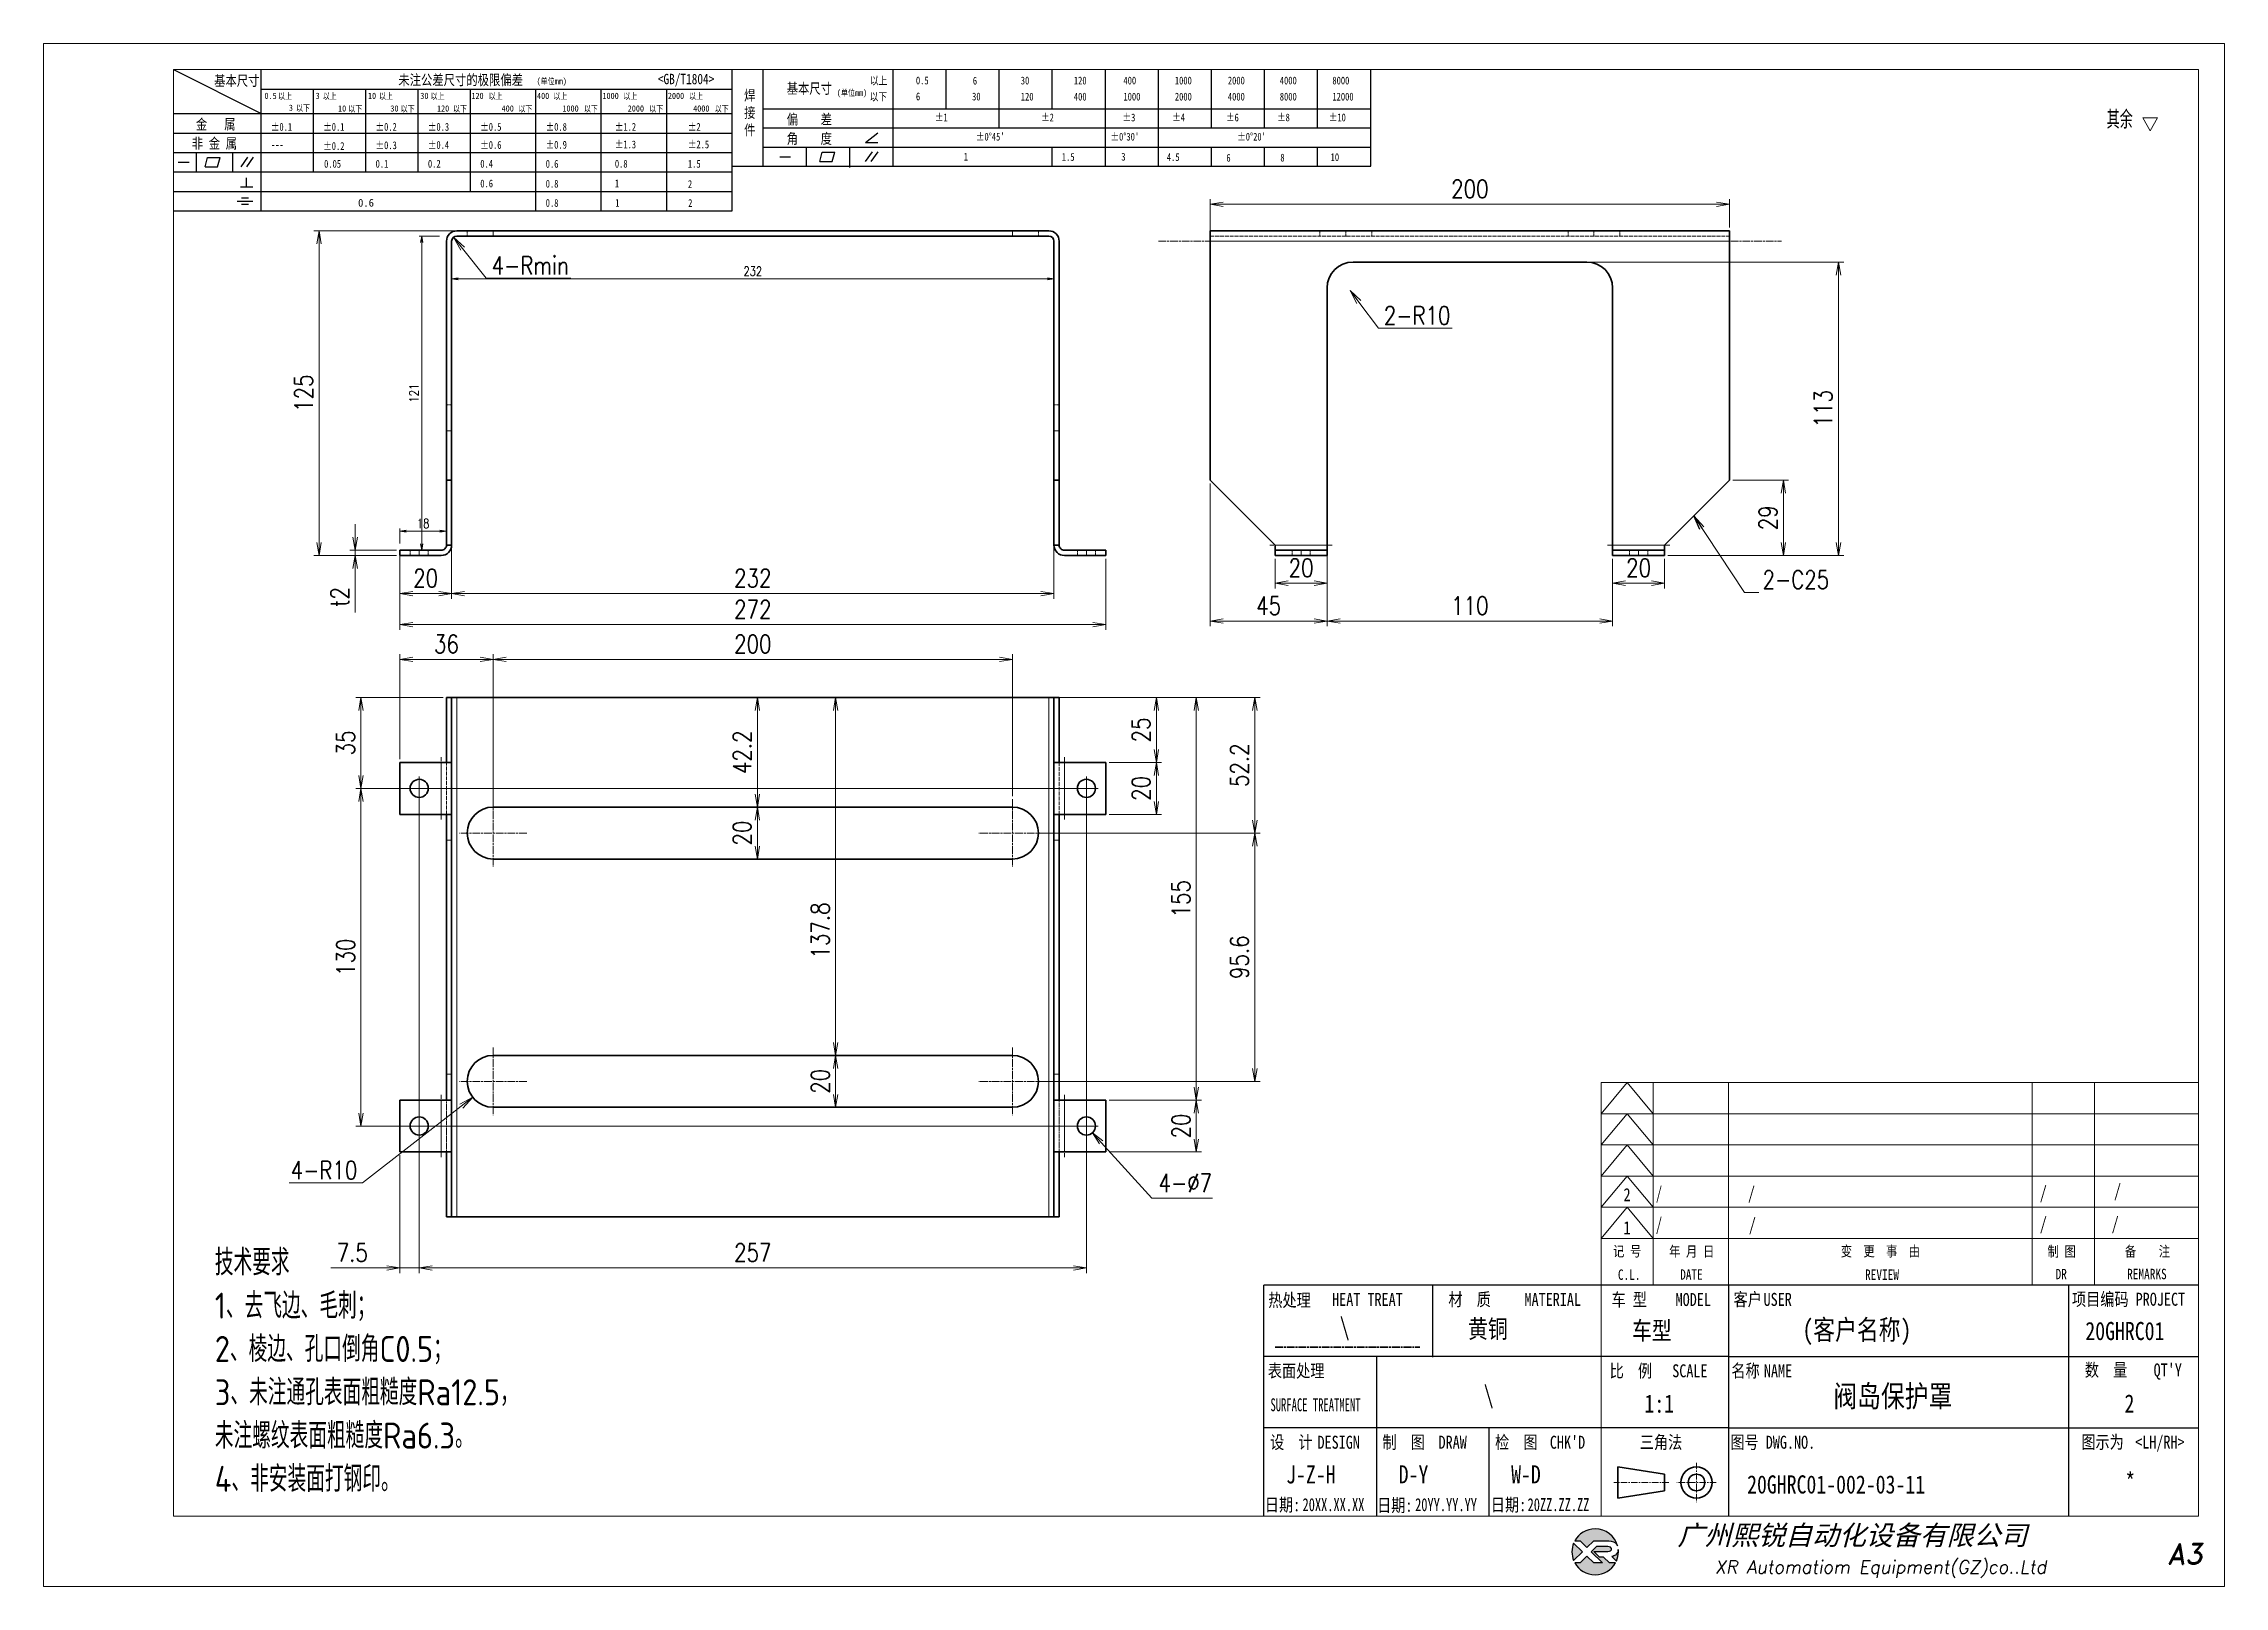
# Model space of a CAD drawing. Header units: millimetres. Extents: x 135027 to 204164, y -18685 to 2828.
# Drawn here: x 136613 to 137453, y 1667 to 2261 of the extents above; entities that cross this region are included whole.
import ezdxf
from ezdxf.enums import TextEntityAlignment as Align

# ---------------------------------------------------------------- set-up
doc = ezdxf.new("R2010")
doc.units = ezdxf.units.MM
doc.header["$LTSCALE"] = 0.5
for name, pattern in [('AM_ISO02W050x2', [3.75, 3, -0.75]), ('AM_ISO08W050x2', [9, 6, -0.75, 1.5, -0.75]), ('CENTER', [2, 1.25, -0.25, 0.25, -0.25]), ('DOT2', [0.125, 0, -0.125])]:
    doc.linetypes.add(name, pattern=pattern)
for name, color, linetype in [('DIM', 3, 'Continuous'), ('layer 1', 7, 'Continuous'), ('图\\M+19E79\\M+195B6\\M+18E9A', 7, 'Continuous'), ('图号', 7, 'Continuous'), ('图名', 7, 'Continuous'), ('数量', 7, 'Continuous'), ('材质', 7, 'Continuous'), ('表面处理', 7, 'Continuous'), ('车型', 7, 'Continuous')]:
    doc.layers.add(name, color=color, linetype=linetype)
for name, color, linetype, lineweight in [('中心线', 2, 'AM_ISO08W050x2', 18), ('图框', 7, 'Continuous', 18), ('标注线', 3, 'Continuous', 18), ('热处理', 7, 'Continuous', 20), ('粗点划线', 6, 'AM_ISO08W050x2', 35), ('虚线', 1, 'AM_ISO02W050x2', 18)]:
    doc.layers.add(name, color=color, linetype=linetype, lineweight=lineweight)
doc.layers.add('打印', color=7, linetype='Continuous', lineweight=15, plot=False)
doc.layers.add('打印-禁用', color=7, linetype='Continuous', lineweight=15, plot=False)
doc.styles.add('DIM', font='romans.shx', dxfattribs={"width": 0.8, "bigfont": 'bigfont.shx'})
doc.styles.add('STYLE1', font='')
doc.styles.add('国标', font='simfang.ttf', dxfattribs={"width": 0.8})
doc.styles.add('机械长仿宋', font='gbenor.shx', dxfattribs={"height": 1, "bigfont": 'gbcbig.shx'})
doc.styles.add('标题\\M+18E9A', font='romand.shx', dxfattribs={"oblique": 10, "bigfont": 'bigfont.shx'})
doc.styles.get('STYLE1').set_extended_font_data('SimSun')
doc.dimstyles.new('XR 1-1', dxfattribs={"dimtxt": 3.5, "dimasz": 2.5, "dimexe": 1, "dimexo": 0.625, "dimgap": 1.2, "dimtad": 1, "dimtoh": 1, "dimdsep": 46, "dimtxsty": 'DIM', "dimblk": 'OPEN', "dimcen": 0, "dimclrd": 8, "dimclre": 8, "dimclrt": 2, "dimazin": 2, "dimtfac": 0.5, "dimtmove": 0, "dimatfit": 3, "dimldrblk": 'OPEN', "dimfxl": 0, "dimtolj": 2, "dimlwd": 18, "dimlwe": 18, "dimarcsym": 0})
doc.dimstyles.new('XR 1-2$0', dxfattribs={"dimscale": 2, "dimtxt": 3.5, "dimasz": 2.5, "dimexe": 1, "dimexo": 0.625, "dimgap": 1.2, "dimtad": 1, "dimdsep": 46, "dimtxsty": 'DIM', "dimblk": 'OPEN', "dimcen": 0, "dimclrd": 8, "dimclre": 8, "dimclrt": 2, "dimazin": 2, "dimtfac": 0.5, "dimtmove": 0, "dimatfit": 3, "dimldrblk": 'OPEN', "dimfxl": 0, "dimtolj": 2, "dimlwd": 13, "dimlwe": 13, "dimarcsym": 0})
doc.dimstyles.new('XR 1-2$3', dxfattribs={"dimscale": 2, "dimtxt": 3.5, "dimasz": 2.5, "dimexe": 1, "dimexo": 0.625, "dimgap": 1.2, "dimtad": 1, "dimtoh": 1, "dimdsep": 46, "dimtxsty": 'DIM', "dimblk": 'OPEN', "dimcen": 0, "dimclrd": 8, "dimclre": 8, "dimclrt": 2, "dimazin": 2, "dimtfac": 0.5, "dimtofl": 0, "dimtmove": 0, "dimatfit": 3, "dimldrblk": 'OPEN', "dimfxl": 0, "dimtolj": 2, "dimlwd": 18, "dimlwe": 18, "dimarcsym": 0})
doc.dimstyles.new('XR 1-2$4', dxfattribs={"dimscale": 2, "dimtxt": 3.5, "dimasz": 2.5, "dimexe": 1, "dimexo": 0.625, "dimgap": 1.2, "dimtad": 1, "dimtoh": 1, "dimdsep": 46, "dimtxsty": 'DIM', "dimblk": 'OPEN', "dimcen": 0, "dimclrd": 8, "dimclre": 8, "dimclrt": 2, "dimazin": 2, "dimtfac": 0.5, "dimtofl": 0, "dimtmove": 0, "dimatfit": 3, "dimldrblk": 'OPEN', "dimfxl": 0, "dimtolj": 2, "dimlwd": 18, "dimlwe": 18, "dimarcsym": 0})
doc.dimstyles.new('XR 1-2$7', dxfattribs={"dimscale": 2, "dimtxt": 3.5, "dimasz": 2.5, "dimexe": 1, "dimexo": 0.625, "dimgap": 1.2, "dimtad": 1, "dimdsep": 46, "dimtxsty": 'DIM', "dimblk": 'OPEN', "dimcen": 0, "dimclrd": 8, "dimclre": 8, "dimclrt": 2, "dimazin": 2, "dimtfac": 0.5, "dimtmove": 0, "dimatfit": 3, "dimldrblk": 'OPEN', "dimfxl": 0, "dimtolj": 2, "dimlwd": 13, "dimlwe": 13, "dimarcsym": 0})

msp = doc.modelspace()

# ---------------------------------------------------------------- texts
at = {"layer": 'DIM', "color": 2, "insert": (137274.868, 2051.173), "char_height": 7, "attachment_point": 7, "style": 'DIM'}
msp.add_mtext('\\A2;{\\Fromans,bigfont|c134;2-}C25', dxfattribs=at)
at = {"layer": '图\\M+19E79\\M+195B6\\M+18E9A', "color": 3, "style": '国标'}
for s, height, width, p in [('2', 5, 0.8, (137221.325, 1815.356)), ('/', 5, 0.705904, (137233.79, 1815.988)), ('/', 5, 0.8, (137269.26, 1815.988)), ('/', 5, 0.8, (137381.67, 1816.186)), ('/', 5, 0.8, (137410.26, 1816.927)), ('1', 5, 0.8, (137221.304, 1802.636)), ('/', 5, 0.705904, (137233.79, 1803.988)), ('/', 5, 0.8, (137269.604, 1803.819)), ('/', 5, 0.8, (137381.67, 1804.186)), ('/', 5, 0.8, (137409.333, 1804.207)), ('    (客户名称)', 7.7, 0.8, (137273.46, 1762.006)), ('20GHRC01', 7, 0.8, (137399.204, 1761.864)), ('1:1', 7, 0.8, (137229.371, 1733.91)), ('J-Z-H', 7, 0.8, (137091.366, 1706.677)), ('D-Y', 7, 0.8, (137134.726, 1706.677)), ('W-D', 7, 0.8, (137178.046, 1706.677)), ('20XX.XX.XX', 5, 0.7, (137097.696, 1696.004)), ('20YY.YY.YY', 5, 0.7, (137141.056, 1696.004)), ('20ZZ.ZZ.ZZ', 5, 0.7, (137184.376, 1696.004))]:
    msp.add_text(s, height=height, dxfattribs=dict(at, width=width)).set_placement(p)
at = {"layer": '图\\M+19E79\\M+195B6\\M+18E9A', "color": 3, "style": '国标', "width": 0.8}
msp.add_text('*', height=7, dxfattribs=at).set_placement((137416.513, 1703.877), align=Align.CENTER)
at = {"layer": '图号', "color": 3, "style": '国标', "width": 0.8}
msp.add_text('20GHRC01-002-03-11', height=7, dxfattribs=at).set_placement((137268.929, 1702.791))
at = {"layer": '图名', "color": 3, "style": '国标', "width": 0.8}
msp.add_text('阀岛保护罩', height=8.4, dxfattribs=at).set_placement((137325.074, 1736.071), align=Align.CENTER)
at = {"layer": '数量', "color": 3, "style": '国标', "width": 0.8}
msp.add_text('2', height=7, dxfattribs=at).set_placement((137416.206, 1733.941), align=Align.CENTER)
at = {"layer": '材质', "color": 3, "style": '国标', "width": 0.8}
msp.add_text('黄铜', height=7, dxfattribs=at).set_placement((137169.086, 1762.684), align=Align.CENTER)
at = {"layer": '标注线', "color": 2, "insert": (136678.718, 1703.381), "char_height": 10, "width": 229.64922, "attachment_point": 7, "style": '机械长仿宋'}
msp.add_mtext('\\A2;技术要求\\P1、去飞边、毛刺；\\P2、棱边、孔口倒角C0.5；\\P3、未注通孔表面粗糙度Ra12.5，\\P未注螺纹表面粗糙度Ra6.3。\\P4、非安装面打钢印。', dxfattribs=at)
at = {"layer": '热处理', "color": 3, "style": '国标', "width": 0.8}
msp.add_text('\\', height=7, dxfattribs=at).set_placement((137113.929, 1763.437), align=Align.CENTER)
at = {"layer": '表面处理', "color": 3, "style": '国标', "width": 0.8}
msp.add_text('\\', height=7, dxfattribs=at).set_placement((137169.37, 1737.33), align=Align.CENTER)
at = {"layer": '车型', "color": 3, "style": '国标', "width": 0.8}
msp.add_text('  车型', height=7, dxfattribs=at).set_placement((137216.98, 1762.036))

# ---------------------------------------------------------------- blocks, each defined once
blk = doc.blocks.new('XR')
at = {"true_color": 0xfc8000}
h = blk.add_hatch(color=30, dxfattribs=at)
h.set_gradient(color1=(252, 128, 0), rotation=240, one_color=1, tint=1, name='INVCURVED')
edge = h.paths.add_edge_path()
edge.add_spline(control_points=[(-434.18, -5928.47), (-433.9, -5928.74), (-433.63, -5929.01), (-433.63, -5929.01), (-433.63, -5929.01), (-433.63, -5929.01), (-433.36, -5928.74), (-433.09, -5928.47)], knot_values=[0.5625, 0.5625, 0.5625, 0.5625, 0.625, 0.625, 0.625, 0.625, 0.6875, 0.6875, 0.6875, 0.6875], degree=3, periodic=0)
edge.add_spline(control_points=[(-433.09, -5928.47), (-432.82, -5928.2), (-432.54, -5927.93), (-432.54, -5927.93), (-432.54, -5927.93), (-432.54, -5927.93), (-432.04, -5927.93), (-431.53, -5927.93)], knot_values=[0.4375, 0.4375, 0.4375, 0.4375, 0.5, 0.5, 0.5, 0.5, 0.5625, 0.5625, 0.5625, 0.5625], degree=3, periodic=0)
edge.add_spline(control_points=[(-431.53, -5927.93), (-431.03, -5927.93), (-430.52, -5927.93), (-430.52, -5927.93), (-430.52, -5927.93), (-430, -5927.93), (-429.43, -5927.96), (-429.01, -5928.33)], knot_values=[0.25, 0.25, 0.25, 0.25, 0.3125, 0.3125, 0.3125, 0.3125, 0.4375, 0.4375, 0.4375, 0.4375], degree=3, periodic=0)
edge.add_spline(control_points=[(-429.01, -5928.33), (-428.88, -5928.44), (-428.78, -5928.59), (-428.71, -5928.75)], knot_values=[0.125, 0.125, 0.125, 0.125, 0.25, 0.25, 0.25, 0.25], degree=3, periodic=0)
edge.add_spline(control_points=[(-428.71, -5928.75), (-429.13, -5927.18), (-430.58, -5926.02), (-432.31, -5926.02)], knot_values=[0, 0, 0, 0, 0.125, 0.125, 0.125, 0.125], degree=3, periodic=0)
edge.add_spline(control_points=[(-432.31, -5926.02), (-433.72, -5926.02), (-434.94, -5926.79), (-435.58, -5927.93)], knot_values=[0.875, 0.875, 0.875, 0.875, 1, 1, 1, 1], degree=3, periodic=0)
edge.add_spline(control_points=[(-435.58, -5927.93), (-435.58, -5927.93), (-434.72, -5927.93), (-434.72, -5927.93), (-434.72, -5927.93), (-434.72, -5927.93), (-434.45, -5928.2), (-434.18, -5928.47)], knot_values=[0.6875, 0.6875, 0.6875, 0.6875, 0.8125, 0.8125, 0.8125, 0.8125, 0.875, 0.875, 0.875, 0.875], degree=3, periodic=0)
edge = h.paths.add_edge_path()
edge.add_spline(control_points=[(-434.79, -5929.26), (-435.04, -5929.02), (-435.34, -5928.72), (-435.54, -5928.53)], knot_values=[0.562504, 0.562504, 0.562504, 0.562504, 0.656252, 0.656252, 0.656252, 0.656252], degree=3, periodic=0)
edge.add_spline(control_points=[(-435.54, -5928.53), (-435.67, -5928.4), (-435.76, -5928.31), (-435.76, -5928.31), (-435.76, -5928.31), (-435.94, -5928.74), (-436.03, -5929.21), (-436.03, -5929.71)], knot_values=[0.25, 0.25, 0.25, 0.25, 0.312504, 0.312504, 0.312504, 0.312504, 0.562504, 0.562504, 0.562504, 0.562504], degree=3, periodic=0)
edge.add_spline(control_points=[(-436.03, -5929.71), (-436.03, -5930.2), (-435.94, -5930.67), (-435.76, -5931.1), (-435.76, -5931.1), (-435.4, -5930.75), (-435.05, -5930.4)], knot_values=[0.874998, 0.874998, 0.874998, 0.874998, 1.124998, 1.124998, 1.124998, 1.25, 1.25, 1.25, 1.25], degree=3, periodic=0)
edge.add_spline(control_points=[(-435.05, -5930.4), (-434.7, -5930.05), (-434.34, -5929.71), (-434.34, -5929.71), (-434.34, -5929.71), (-434.34, -5929.71), (-434.34, -5929.71), (-434.34, -5929.71)], knot_values=[0.749878, 0.749878, 0.749878, 0.749878, 0.874875, 0.874875, 0.874875, 0.874875, 0.874998, 0.874998, 0.874998, 0.874998], degree=3, periodic=0)
edge.add_spline(control_points=[(-434.34, -5929.71), (-434.34, -5929.71), (-434.34, -5929.71), (-434.34, -5929.71)], knot_values=[0.749634, 0.749634, 0.749634, 0.749634, 0.749817, 0.749817, 0.749817, 0.749817], degree=3, periodic=0)
edge.add_spline(control_points=[(-434.35, -5929.7), (-434.35, -5929.7), (-434.35, -5929.7), (-434.35, -5929.7)], knot_values=[0.738281, 0.738281, 0.738281, 0.738281, 0.742188, 0.742188, 0.742188, 0.742188], degree=3, periodic=0)
edge.add_spline(control_points=[(-434.35, -5929.7), (-434.36, -5929.69), (-434.37, -5929.68), (-434.38, -5929.67)], knot_values=[0.726563, 0.726563, 0.726563, 0.726563, 0.738281, 0.738281, 0.738281, 0.738281], degree=3, periodic=0)
edge.add_spline(control_points=[(-434.38, -5929.67), (-434.38, -5929.66), (-434.39, -5929.65), (-434.4, -5929.65)], knot_values=[0.718751, 0.718751, 0.718751, 0.718751, 0.726563, 0.726563, 0.726563, 0.726563], degree=3, periodic=0)
edge.add_spline(control_points=[(-434.4, -5929.65), (-434.42, -5929.63), (-434.45, -5929.6), (-434.47, -5929.58)], knot_values=[0.703126, 0.703126, 0.703126, 0.703126, 0.718751, 0.718751, 0.718751, 0.718751], degree=3, periodic=0)
edge.add_spline(control_points=[(-434.47, -5929.58), (-434.5, -5929.55), (-434.53, -5929.52), (-434.56, -5929.49)], knot_values=[0.687501, 0.687501, 0.687501, 0.687501, 0.703126, 0.703126, 0.703126, 0.703126], degree=3, periodic=0)
edge.add_spline(control_points=[(-434.56, -5929.49), (-434.63, -5929.42), (-434.71, -5929.35), (-434.79, -5929.26)], knot_values=[0.656252, 0.656252, 0.656252, 0.656252, 0.687501, 0.687501, 0.687501, 0.687501], degree=3, periodic=0)
at = {"true_color": 0x0348ff}
h = blk.add_hatch(color=160, dxfattribs=at)
h.set_gradient(color1=(3, 72, 255), color2=(0, 41, 153), one_color=1, tint=0.3, name='HEMISPHERICAL')
edge = h.paths.add_edge_path()
edge.add_spline(control_points=[(-432.54, -5929.67), (-432.26, -5929.95), (-431.94, -5930.23), (-431.66, -5930.51), (-431.66, -5930.51), (-431.66, -5930.51), (-431.66, -5930.51), (-431.66, -5930.51)], knot_values=[0.736842, 0.736842, 0.736842, 0.736842, 0.789474, 0.789474, 0.789474, 0.789474, 0.802633, 0.802633, 0.802633, 0.802633], degree=3, periodic=0)
edge.add_spline(control_points=[(-431.66, -5930.51), (-431.65, -5930.51), (-431.65, -5930.52), (-431.65, -5930.52)], knot_values=[0.802633, 0.802633, 0.802633, 0.802633, 0.815791, 0.815791, 0.815791, 0.815791], degree=3, periodic=0)
edge.add_spline(control_points=[(-431.65, -5930.52), (-431.64, -5930.53), (-431.64, -5930.53), (-431.64, -5930.53)], knot_values=[0.815791, 0.815791, 0.815791, 0.815791, 0.82237, 0.82237, 0.82237, 0.82237], degree=3, periodic=0)
edge.add_spline(control_points=[(-431.64, -5930.53), (-431.64, -5930.53), (-431.64, -5930.53), (-431.63, -5930.54)], knot_values=[0.82237, 0.82237, 0.82237, 0.82237, 0.828949, 0.828949, 0.828949, 0.828949], degree=3, periodic=0)
edge.add_spline(control_points=[(-431.63, -5930.54), (-431.63, -5930.54), (-431.63, -5930.54), (-431.63, -5930.54), (-431.63, -5930.54), (-431.63, -5930.54), (-431.59, -5930.54), (-431.52, -5930.54)], knot_values=[0.841901, 0.841901, 0.841901, 0.841901, 0.842105, 0.842105, 0.842105, 0.842105, 0.855264, 0.855264, 0.855264, 0.855264], degree=3, periodic=0)
edge.add_spline(control_points=[(-431.52, -5930.54), (-431.46, -5930.54), (-431.38, -5930.54), (-431.3, -5930.54)], knot_values=[0.855264, 0.855264, 0.855264, 0.855264, 0.868422, 0.868422, 0.868422, 0.868422], degree=3, periodic=0)
edge.add_spline(control_points=[(-431.3, -5930.54), (-431.26, -5930.54), (-431.22, -5930.54), (-431.18, -5930.54)], knot_values=[0.868422, 0.868422, 0.868422, 0.868422, 0.875, 0.875, 0.875, 0.875], degree=3, periodic=0)
edge.add_spline(control_points=[(-431.18, -5930.54), (-431.14, -5930.54), (-431.1, -5930.54), (-431.07, -5930.54)], knot_values=[0.875, 0.875, 0.875, 0.875, 0.881579, 0.881579, 0.881579, 0.881579], degree=3, periodic=0)
edge.add_spline(control_points=[(-431.07, -5930.54), (-431.05, -5930.54), (-431.04, -5930.54), (-431.03, -5930.54)], knot_values=[0.881579, 0.881579, 0.881579, 0.881579, 0.884869, 0.884869, 0.884869, 0.884869], degree=3, periodic=0)
edge.add_spline(control_points=[(-431.03, -5930.54), (-431.02, -5930.54), (-431, -5930.54), (-431, -5930.54)], knot_values=[0.884869, 0.884869, 0.884869, 0.884869, 0.888158, 0.888158, 0.888158, 0.888158], degree=3, periodic=0)
edge.add_spline(control_points=[(-431, -5930.54), (-430.99, -5930.54), (-430.99, -5930.54), (-430.98, -5930.54)], knot_values=[0.888158, 0.888158, 0.888158, 0.888158, 0.889803, 0.889803, 0.889803, 0.889803], degree=3, periodic=0)
edge.add_spline(control_points=[(-430.98, -5930.54), (-430.98, -5930.54), (-430.98, -5930.54), (-430.97, -5930.54)], knot_values=[0.889803, 0.889803, 0.889803, 0.889803, 0.891447, 0.891447, 0.891447, 0.891447], degree=3, periodic=0)
edge.add_spline(control_points=[(-430.97, -5930.54), (-430.97, -5930.54), (-430.97, -5930.54), (-430.97, -5930.54)], knot_values=[0.891447, 0.891447, 0.891447, 0.891447, 0.89227, 0.89227, 0.89227, 0.89227], degree=3, periodic=0)
edge.add_spline(control_points=[(-430.97, -5930.54), (-430.97, -5930.54), (-430.97, -5930.54), (-430.97, -5930.54)], knot_values=[0.89227, 0.89227, 0.89227, 0.89227, 0.893092, 0.893092, 0.893092, 0.893092], degree=3, periodic=0)
edge.add_spline(control_points=[(-430.97, -5930.54), (-430.97, -5930.54), (-430.97, -5930.54), (-430.97, -5930.54)], knot_values=[0.893092, 0.893092, 0.893092, 0.893092, 0.893503, 0.893503, 0.893503, 0.893503], degree=3, periodic=0)
edge.add_spline(control_points=[(-430.97, -5930.54), (-430.97, -5930.54), (-430.97, -5930.54), (-430.97, -5930.54)], knot_values=[0.893503, 0.893503, 0.893503, 0.893503, 0.893914, 0.893914, 0.893914, 0.893914], degree=3, periodic=0)
edge.add_spline(control_points=[(-430.97, -5930.54), (-430.97, -5930.54), (-430.97, -5930.54), (-430.97, -5930.54)], knot_values=[0.893914, 0.893914, 0.893914, 0.893914, 0.89412, 0.89412, 0.89412, 0.89412], degree=3, periodic=0)
edge.add_spline(control_points=[(-430.97, -5930.54), (-430.97, -5930.54), (-430.97, -5930.54), (-430.97, -5930.54)], knot_values=[0.89412, 0.89412, 0.89412, 0.89412, 0.894326, 0.894326, 0.894326, 0.894326], degree=3, periodic=0)
edge.add_spline(control_points=[(-430.97, -5930.54), (-430.97, -5930.54), (-430.97, -5930.54), (-430.97, -5930.54)], knot_values=[0.894428, 0.894428, 0.894428, 0.894428, 0.894531, 0.894531, 0.894531, 0.894531], degree=3, periodic=0)
edge.add_spline(control_points=[(-430.97, -5930.54), (-430.97, -5930.54), (-430.97, -5930.54), (-430.97, -5930.54)], knot_values=[0.894531, 0.894531, 0.894531, 0.894531, 0.894583, 0.894583, 0.894583, 0.894583], degree=3, periodic=0)
edge.add_spline(control_points=[(-430.97, -5930.54), (-430.97, -5930.54), (-430.97, -5930.54), (-430.97, -5930.54), (-430.97, -5930.54), (-430.97, -5930.54), (-430.73, -5930.78), (-430.49, -5931.01)], knot_values=[0.894685, 0.894685, 0.894685, 0.894685, 0.894737, 0.894737, 0.894737, 0.894737, 0.921052, 0.921052, 0.921052, 0.921052], degree=3, periodic=0)
edge.add_spline(control_points=[(-430.49, -5931.01), (-430.26, -5931.24), (-430.02, -5931.48), (-430.02, -5931.48)], knot_values=[0.921052, 0.921052, 0.921052, 0.921052, 0.947368, 0.947368, 0.947368, 0.947368], degree=3, periodic=0)
edge.add_spline(control_points=[(-430.02, -5931.48), (-430.02, -5931.48), (-430.02, -5931.48), (-430.02, -5931.48)], knot_values=[0.947522, 0.947522, 0.947522, 0.947522, 0.947573, 0.947573, 0.947573, 0.947573], degree=3, periodic=0)
edge.add_spline(control_points=[(-430.02, -5931.48), (-430.02, -5931.48), (-430.02, -5931.48), (-430.02, -5931.48)], knot_values=[0.947573, 0.947573, 0.947573, 0.947573, 0.947676, 0.947676, 0.947676, 0.947676], degree=3, periodic=0)
edge.add_spline(control_points=[(-430.02, -5931.48), (-430.02, -5931.48), (-430.02, -5931.48), (-430.02, -5931.48)], knot_values=[0.947676, 0.947676, 0.947676, 0.947676, 0.947779, 0.947779, 0.947779, 0.947779], degree=3, periodic=0)
edge.add_spline(control_points=[(-430.02, -5931.48), (-430.02, -5931.48), (-430.02, -5931.48), (-430.02, -5931.48)], knot_values=[0.947779, 0.947779, 0.947779, 0.947779, 0.947984, 0.947984, 0.947984, 0.947984], degree=3, periodic=0)
edge.add_spline(control_points=[(-430.02, -5931.48), (-430.02, -5931.48), (-430.02, -5931.48), (-430.02, -5931.48)], knot_values=[0.947984, 0.947984, 0.947984, 0.947984, 0.94819, 0.94819, 0.94819, 0.94819], degree=3, periodic=0)
edge.add_spline(control_points=[(-430.02, -5931.48), (-430.02, -5931.48), (-430.02, -5931.48), (-430.02, -5931.48)], knot_values=[0.94819, 0.94819, 0.94819, 0.94819, 0.948601, 0.948601, 0.948601, 0.948601], degree=3, periodic=0)
edge.add_spline(control_points=[(-430.02, -5931.48), (-430.02, -5931.48), (-430.02, -5931.48), (-430.02, -5931.48)], knot_values=[0.948601, 0.948601, 0.948601, 0.948601, 0.949012, 0.949012, 0.949012, 0.949012], degree=3, periodic=0)
edge.add_spline(control_points=[(-430.02, -5931.48), (-430.02, -5931.48), (-430.01, -5931.48), (-430.01, -5931.48)], knot_values=[0.949012, 0.949012, 0.949012, 0.949012, 0.949834, 0.949834, 0.949834, 0.949834], degree=3, periodic=0)
edge.add_spline(control_points=[(-430.01, -5931.48), (-430.01, -5931.48), (-430.01, -5931.48), (-430.01, -5931.48)], knot_values=[0.949834, 0.949834, 0.949834, 0.949834, 0.950657, 0.950657, 0.950657, 0.950657], degree=3, periodic=0)
edge.add_spline(control_points=[(-430.01, -5931.48), (-430.01, -5931.48), (-430, -5931.48), (-430, -5931.48)], knot_values=[0.950657, 0.950657, 0.950657, 0.950657, 0.952301, 0.952301, 0.952301, 0.952301], degree=3, periodic=0)
edge.add_spline(control_points=[(-430, -5931.48), (-429.99, -5931.48), (-429.98, -5931.48), (-429.98, -5931.48)], knot_values=[0.952301, 0.952301, 0.952301, 0.952301, 0.953946, 0.953946, 0.953946, 0.953946], degree=3, periodic=0)
edge.add_spline(control_points=[(-429.98, -5931.48), (-429.96, -5931.48), (-429.95, -5931.48), (-429.93, -5931.48)], knot_values=[0.953946, 0.953946, 0.953946, 0.953946, 0.957236, 0.957236, 0.957236, 0.957236], degree=3, periodic=0)
edge.add_spline(control_points=[(-429.93, -5931.48), (-429.91, -5931.48), (-429.89, -5931.48), (-429.87, -5931.48)], knot_values=[0.957236, 0.957236, 0.957236, 0.957236, 0.960525, 0.960525, 0.960525, 0.960525], degree=3, periodic=0)
edge.add_spline(control_points=[(-429.87, -5931.48), (-429.82, -5931.48), (-429.77, -5931.48), (-429.71, -5931.48)], knot_values=[0.960525, 0.960525, 0.960525, 0.960525, 0.967104, 0.967104, 0.967104, 0.967104], degree=3, periodic=0)
edge.add_spline(control_points=[(-429.71, -5931.48), (-429.65, -5931.48), (-429.59, -5931.48), (-429.53, -5931.48)], knot_values=[0.967104, 0.967104, 0.967104, 0.967104, 0.973683, 0.973683, 0.973683, 0.973683], degree=3, periodic=0)
edge.add_spline(control_points=[(-429.53, -5931.48), (-429.41, -5931.48), (-429.29, -5931.48), (-429.19, -5931.48)], knot_values=[0.973683, 0.973683, 0.973683, 0.973683, 0.98684, 0.98684, 0.98684, 0.98684], degree=3, periodic=0)
edge.add_spline(control_points=[(-429.19, -5931.48), (-429.1, -5931.48), (-429.04, -5931.48), (-429.04, -5931.48), (-429.67, -5932.62), (-430.9, -5933.39), (-432.31, -5933.39)], knot_values=[0.98684, 0.98684, 0.98684, 0.98684, 1, 1, 1, 1.052632, 1.052632, 1.052632, 1.052632], degree=3, periodic=0)
edge.add_spline(control_points=[(-432.31, -5933.39), (-433.72, -5933.39), (-434.94, -5932.62), (-435.58, -5931.48), (-435.58, -5931.48), (-435.58, -5931.48), (-435.36, -5931.48), (-435.15, -5931.48)], knot_values=[0.052632, 0.052632, 0.052632, 0.052632, 0.105263, 0.105263, 0.105263, 0.105263, 0.131579, 0.131579, 0.131579, 0.131579], degree=3, periodic=0)
edge.add_spline(control_points=[(-435.15, -5931.48), (-434.93, -5931.48), (-434.72, -5931.48), (-434.72, -5931.48), (-434.72, -5931.48), (-434.72, -5931.48), (-434.45, -5931.21), (-434.18, -5930.94)], knot_values=[0.131579, 0.131579, 0.131579, 0.131579, 0.157895, 0.157895, 0.157895, 0.157895, 0.184211, 0.184211, 0.184211, 0.184211], degree=3, periodic=0)
edge.add_spline(control_points=[(-434.18, -5930.94), (-433.9, -5930.67), (-433.63, -5930.4), (-433.63, -5930.4), (-433.63, -5930.4), (-433.63, -5930.4), (-433.36, -5930.67), (-433.09, -5930.94)], knot_values=[0.184211, 0.184211, 0.184211, 0.184211, 0.210526, 0.210526, 0.210526, 0.210526, 0.236842, 0.236842, 0.236842, 0.236842], degree=3, periodic=0)
edge.add_spline(control_points=[(-433.09, -5930.94), (-432.82, -5931.21), (-432.54, -5931.48), (-432.54, -5931.48), (-432.54, -5931.48), (-432.54, -5931.48), (-432.19, -5931.48), (-431.83, -5931.48)], knot_values=[0.236842, 0.236842, 0.236842, 0.236842, 0.263158, 0.263158, 0.263158, 0.263158, 0.289474, 0.289474, 0.289474, 0.289474], degree=3, periodic=0)
edge.add_spline(control_points=[(-431.83, -5931.48), (-431.48, -5931.48), (-431.12, -5931.48), (-431.12, -5931.48), (-431.12, -5931.48), (-431.12, -5931.48), (-431.57, -5931.03), (-432.02, -5930.59)], knot_values=[0.289474, 0.289474, 0.289474, 0.289474, 0.315789, 0.315789, 0.315789, 0.315789, 0.342105, 0.342105, 0.342105, 0.342105], degree=3, periodic=0)
edge.add_spline(control_points=[(-432.02, -5930.59), (-432.47, -5930.15), (-432.92, -5929.71), (-432.92, -5929.71), (-432.92, -5929.71), (-432.92, -5929.71), (-432.71, -5929.5), (-432.5, -5929.29)], knot_values=[0.342105, 0.342105, 0.342105, 0.342105, 0.368421, 0.368421, 0.368421, 0.368421, 0.394737, 0.394737, 0.394737, 0.394737], degree=3, periodic=0)
edge.add_spline(control_points=[(-432.5, -5929.29), (-432.3, -5929.09), (-432.09, -5928.88), (-432.09, -5928.88)], knot_values=[0.394737, 0.394737, 0.394737, 0.394737, 0.421053, 0.421053, 0.421053, 0.421053], degree=3, periodic=0)
edge.add_spline(control_points=[(-432.09, -5928.88), (-432.09, -5928.88), (-432.06, -5928.86), (-432.06, -5928.86)], knot_values=[0.421053, 0.421053, 0.421053, 0.421053, 0.473684, 0.473684, 0.473684, 0.473684], degree=3, periodic=0)
edge.add_spline(control_points=[(-432.06, -5928.86), (-432.06, -5928.86), (-432.06, -5928.86), (-432.06, -5928.86), (-432.06, -5928.86), (-432.06, -5928.86), (-430.4, -5928.86), (-430.26, -5928.86)], knot_values=[0.473684, 0.473684, 0.473684, 0.473684, 0.473684, 0.473684, 0.473684, 0.473684, 0.526316, 0.526316, 0.526316, 0.526316], degree=3, periodic=0)
edge.add_spline(control_points=[(-430.26, -5928.86), (-429.54, -5928.86), (-429.62, -5929.4), (-429.83, -5929.55)], knot_values=[0.526316, 0.526316, 0.526316, 0.526316, 0.578947, 0.578947, 0.578947, 0.578947], degree=3, periodic=0)
edge.add_spline(control_points=[(-429.83, -5929.55), (-429.94, -5929.62), (-430.08, -5929.65), (-430.26, -5929.65), (-430.26, -5929.65), (-430.26, -5929.65), (-430.48, -5929.65), (-430.71, -5929.66)], knot_values=[0.578947, 0.578947, 0.578947, 0.578947, 0.631579, 0.631579, 0.631579, 0.631579, 0.657895, 0.657895, 0.657895, 0.657895], degree=3, periodic=0)
edge.add_spline(control_points=[(-430.71, -5929.66), (-430.93, -5929.66), (-431.15, -5929.67), (-431.15, -5929.67), (-431.15, -5929.67), (-431.15, -5929.67), (-432.54, -5929.67), (-432.54, -5929.67)], knot_values=[0.657895, 0.657895, 0.657895, 0.657895, 0.684211, 0.684211, 0.684211, 0.684211, 0.736842, 0.736842, 0.736842, 0.736842], degree=3, periodic=0)
edge = h.paths.add_edge_path()
edge.add_spline(control_points=[(-428.6, -5929.32), (-428.61, -5929.67), (-428.76, -5930), (-429.06, -5930.22)], knot_values=[0.8, 0.8, 0.8, 0.8, 1, 1, 1, 1], degree=3, periodic=0)
edge.add_spline(control_points=[(-429.06, -5930.22), (-429.22, -5930.34), (-429.41, -5930.43), (-429.61, -5930.48)], knot_values=[0.6, 0.6, 0.6, 0.6, 0.8, 0.8, 0.8, 0.8], degree=3, periodic=0)
edge.add_spline(control_points=[(-429.61, -5930.48), (-429.61, -5930.48), (-428.9, -5931.19), (-428.9, -5931.19), (-428.9, -5931.19), (-428.69, -5930.73), (-428.58, -5930.23), (-428.58, -5929.71)], knot_values=[0.2, 0.2, 0.2, 0.2, 0.4, 0.4, 0.4, 0.4, 0.6, 0.6, 0.6, 0.6], degree=3, periodic=0)
edge.add_spline(control_points=[(-428.58, -5929.71), (-428.58, -5929.58), (-428.59, -5929.45), (-428.6, -5929.32)], knot_values=[0, 0, 0, 0, 0.2, 0.2, 0.2, 0.2], degree=3, periodic=0)
at = {"layer": 'layer 1', "color": 30}
for points, knots in [([(-435.76, -5931.1), (-435.94, -5930.67), (-436.03, -5930.2), (-436.03, -5929.71), (-436.03, -5929.71), (-436.03, -5929.21), (-435.94, -5928.74), (-435.76, -5928.31), (-435.76, -5928.31), (-435.76, -5928.31), (-434.34, -5929.71), (-434.34, -5929.71), (-434.34, -5929.71), (-434.34, -5929.71), (-435.76, -5931.1), (-435.76, -5931.1)], [0, 0, 0, 0, 0.25, 0.25, 0.25, 0.25, 0.5, 0.5, 0.5, 0.5, 0.75, 0.75, 0.75, 0.75, 1, 1, 1, 1]), ([(-432.31, -5926.02), (-430.58, -5926.02), (-429.13, -5927.18), (-428.71, -5928.75), (-428.71, -5928.75), (-428.78, -5928.59), (-428.88, -5928.44), (-429.01, -5928.33), (-429.01, -5928.33), (-429.43, -5927.96), (-430, -5927.93), (-430.52, -5927.93), (-430.52, -5927.93), (-430.52, -5927.93), (-432.54, -5927.93), (-432.54, -5927.93), (-432.54, -5927.93), (-432.54, -5927.93), (-433.63, -5929.01), (-433.63, -5929.01), (-433.63, -5929.01), (-433.63, -5929.01), (-434.72, -5927.93), (-434.72, -5927.93), (-434.72, -5927.93), (-434.72, -5927.93), (-435.58, -5927.93), (-435.58, -5927.93), (-435.58, -5927.93), (-434.94, -5926.79), (-433.72, -5926.02), (-432.31, -5926.02)], [0, 0, 0, 0, 0.125, 0.125, 0.125, 0.125, 0.25, 0.25, 0.25, 0.25, 0.375, 0.375, 0.375, 0.375, 0.5, 0.5, 0.5, 0.5, 0.625, 0.625, 0.625, 0.625, 0.75, 0.75, 0.75, 0.75, 0.875, 0.875, 0.875, 0.875, 1, 1, 1, 1])]:
    blk.add_open_spline(points, degree=3, knots=knots, dxfattribs=at)
at = {"layer": 'layer 1', "color": 154}
for points, knots in [([(-429.04, -5931.48), (-429.67, -5932.62), (-430.9, -5933.39), (-432.31, -5933.39), (-432.31, -5933.39), (-433.72, -5933.39), (-434.94, -5932.62), (-435.58, -5931.48), (-435.58, -5931.48), (-435.58, -5931.48), (-434.72, -5931.48), (-434.72, -5931.48), (-434.72, -5931.48), (-434.72, -5931.48), (-433.63, -5930.4), (-433.63, -5930.4), (-433.63, -5930.4), (-433.63, -5930.4), (-432.54, -5931.48), (-432.54, -5931.48), (-432.54, -5931.48), (-432.54, -5931.48), (-431.12, -5931.48), (-431.12, -5931.48), (-431.12, -5931.48), (-431.12, -5931.48), (-432.92, -5929.71), (-432.92, -5929.71), (-432.92, -5929.71), (-432.92, -5929.71), (-432.09, -5928.88), (-432.09, -5928.88), (-432.09, -5928.88), (-432.09, -5928.88), (-432.06, -5928.86), (-432.06, -5928.86), (-432.06, -5928.86), (-432.06, -5928.86), (-430.4, -5928.86), (-430.26, -5928.86), (-430.26, -5928.86), (-429.54, -5928.86), (-429.62, -5929.4), (-429.83, -5929.55), (-429.83, -5929.55), (-429.94, -5929.62), (-430.08, -5929.65), (-430.26, -5929.65), (-430.26, -5929.65), (-430.26, -5929.65), (-431.15, -5929.67), (-431.15, -5929.67), (-431.15, -5929.67), (-431.15, -5929.67), (-432.54, -5929.67), (-432.54, -5929.67), (-432.54, -5929.67), (-432.26, -5929.95), (-431.94, -5930.23), (-431.66, -5930.51), (-431.66, -5930.51), (-431.66, -5930.51), (-431.63, -5930.54), (-431.63, -5930.54), (-431.63, -5930.54), (-431.63, -5930.54), (-430.97, -5930.54), (-430.97, -5930.54), (-430.97, -5930.54), (-430.97, -5930.54), (-430.02, -5931.48), (-430.02, -5931.48), (-430.02, -5931.48), (-430.02, -5931.48), (-429.04, -5931.48), (-429.04, -5931.48)], [0, 0, 0, 0, 0.052632, 0.052632, 0.052632, 0.052632, 0.105263, 0.105263, 0.105263, 0.105263, 0.157895, 0.157895, 0.157895, 0.157895, 0.210526, 0.210526, 0.210526, 0.210526, 0.263158, 0.263158, 0.263158, 0.263158, 0.315789, 0.315789, 0.315789, 0.315789, 0.368421, 0.368421, 0.368421, 0.368421, 0.421053, 0.421053, 0.421053, 0.421053, 0.473684, 0.473684, 0.473684, 0.473684, 0.526316, 0.526316, 0.526316, 0.526316, 0.578947, 0.578947, 0.578947, 0.578947, 0.631579, 0.631579, 0.631579, 0.631579, 0.684211, 0.684211, 0.684211, 0.684211, 0.736842, 0.736842, 0.736842, 0.736842, 0.789474, 0.789474, 0.789474, 0.789474, 0.842105, 0.842105, 0.842105, 0.842105, 0.894737, 0.894737, 0.894737, 0.894737, 0.947368, 0.947368, 0.947368, 0.947368, 1, 1, 1, 1]), ([(-428.6, -5929.32), (-428.59, -5929.45), (-428.58, -5929.58), (-428.58, -5929.71), (-428.58, -5929.71), (-428.58, -5930.23), (-428.69, -5930.73), (-428.9, -5931.19), (-428.9, -5931.19), (-428.9, -5931.19), (-429.61, -5930.48), (-429.61, -5930.48), (-429.61, -5930.48), (-429.41, -5930.43), (-429.22, -5930.34), (-429.06, -5930.22), (-429.06, -5930.22), (-428.76, -5930), (-428.61, -5929.67), (-428.6, -5929.32)], [0, 0, 0, 0, 0.2, 0.2, 0.2, 0.2, 0.4, 0.4, 0.4, 0.4, 0.6, 0.6, 0.6, 0.6, 0.8, 0.8, 0.8, 0.8, 1, 1, 1, 1])]:
    blk.add_open_spline(points, degree=3, knots=knots, dxfattribs=at)
blk = doc.blocks.new('GZDEH零件A3图框V01版')
at = {"layer": '中心线', "color": 1, "linetype": 'CENTER', "lineweight": 5, "ltscale": 2}
for p, q in [((3175.82, -1822.66), (3175.82, -1830.26)), ((3170.49, -1826.46), (3159.89, -1826.46)), ((3179.62, -1826.46), (3172.02, -1826.46))]:
    blk.add_line(p, q, dxfattribs=at)
at = {"layer": '图\\M+19E79\\M+195B6\\M+18E9A', "color": 9}
for p, q in [((2882.49, -1554.46), (2899.37, -1562.92)), ((2899.37, -1581.67), (2899.37, -1554.46)), ((2990.09, -1581.67), (2990.09, -1554.46)), ((2996.09, -1573.08), (2996.09, -1554.46)), ((3021.09, -1561.98), (3021.09, -1554.46)), ((3031.31, -1561.98), (3031.31, -1554.46)), ((3041.53, -1561.98), (3041.53, -1554.46)), ((3051.75, -1561.98), (3051.75, -1554.46)), ((3061.98, -1561.98), (3061.98, -1554.46)), ((3072.2, -1561.98), (3072.2, -1554.46)), ((3082.42, -1561.98), (3082.42, -1554.46)), ((3092.64, -1561.98), (3092.64, -1554.46)), ((3102.86, -1561.98), (3102.86, -1554.46)), ((3113.09, -1573.08), (3113.09, -1554.46)), ((2899.37, -1558.24), (2990.09, -1558.24)), ((2909.45, -1574.17), (2909.45, -1558.24)), ((2919.53, -1574.17), (2919.53, -1558.24)), ((2929.61, -1574.17), (2929.61, -1558.24)), ((2939.69, -1577.92), (2939.69, -1558.24)), ((2952.29, -1581.67), (2952.29, -1558.24)), ((2964.89, -1581.67), (2964.89, -1558.24)), ((2977.49, -1581.67), (2977.49, -1558.24)), ((2996.09, -1561.98), (3113.09, -1561.98)), ((3021.09, -1573.08), (3021.09, -1561.98)), ((3041.53, -1565.68), (3041.53, -1561.98)), ((3061.98, -1573.08), (3061.98, -1561.98)), ((3072.2, -1573.08), (3072.2, -1561.98)), ((3082.42, -1565.68), (3082.42, -1561.98)), ((3092.64, -1565.68), (3092.64, -1561.98)), ((3102.86, -1565.68), (3102.86, -1561.98)), ((2882.49, -1562.92), (2990.09, -1562.92)), ((2996.09, -1565.68), (3113.09, -1565.68)), ((2882.49, -1566.67), (2990.09, -1566.67)), ((2882.49, -1570.42), (2990.09, -1570.42)), ((2886.92, -1574.12), (2886.92, -1570.42)), ((2893.91, -1574.12), (2893.91, -1570.42)), ((2996.09, -1569.38), (3113.09, -1569.38)), ((3004.42, -1573.08), (3004.42, -1569.38)), ((3006.97, -1572.12), (3007.45, -1570.33)), ((3007.45, -1570.33), (3009.86, -1570.33)), ((3009.39, -1572.12), (3009.86, -1570.33)), ((3012.75, -1573.08), (3012.75, -1569.38)), ((3015.75, -1568.51), (3018.15, -1566.66)), ((3015.75, -1568.51), (3018.15, -1568.51)), ((3015.81, -1572.12), (3017.15, -1570.26)), ((3016.89, -1572.12), (3018.23, -1570.26)), ((3051.75, -1573.08), (3051.75, -1569.38)), ((3082.42, -1573.08), (3082.42, -1569.48)), ((3092.64, -1573.08), (3092.64, -1569.38)), ((3102.86, -1573.08), (3102.86, -1569.38)), ((2882.49, -1574.17), (2990.09, -1574.17)), ((2883.43, -1572.27), (2885.49, -1572.27)), ((2888.59, -1573.16), (2889.07, -1571.37)), ((2888.59, -1573.16), (2891, -1573.16)), ((2889.07, -1571.37), (2891.48, -1571.37)), ((2891, -1573.16), (2891.48, -1571.37)), ((2895.52, -1573.16), (2896.85, -1571.3)), ((2896.6, -1573.16), (2897.94, -1571.3)), ((2990.09, -1573.08), (3113.09, -1573.08)), ((2999.26, -1571.23), (3001.32, -1571.23)), ((3006.97, -1572.12), (3009.39, -1572.12)), ((3012.75, -1573.33), (3012.75, -1573.08)), ((2882.49, -1577.92), (2990.09, -1577.92)), ((2895.42, -1577.05), (2897.81, -1577.05)), ((2895.57, -1579.17), (2896.92, -1579.17)), ((2896.58, -1577.05), (2896.58, -1575.28)), ((2882.49, -1581.67), (2990.09, -1581.67)), ((2894.79, -1579.77), (2897.77, -1579.77)), ((2895.57, -1580.37), (2896.93, -1580.37)), ((3272.49, -1788.46), (3092.49, -1788.46)), ((3124.99, -1788.46), (3124.99, -1802.35)), ((3181.99, -1788.46), (3181.99, -1832.96)), ((3247.49, -1788.46), (3247.49, -1832.96)), ((3181.99, -1802.21), (3092.49, -1802.21)), ((3114.17, -1802.21), (3114.17, -1815.96)), ((3181.99, -1802.21), (3272.49, -1802.21)), ((3181.99, -1815.96), (3092.49, -1815.96)), ((3114.17, -1815.96), (3114.17, -1832.96)), ((3114.17, -1815.96), (3114.17, -1832.96)), ((3135.83, -1815.96), (3135.83, -1832.96)), ((3135.83, -1815.96), (3135.83, -1832.96)), ((3181.99, -1815.96), (3272.49, -1815.96))]:
    blk.add_line(p, q, dxfattribs=at)
at = {"layer": '图\\M+19E79\\M+195B6\\M+18E9A', "color": 7}
blk.add_line((3272.49, -1788.46), (3092.49, -1788.46), dxfattribs=at)
at = {"layer": '图\\M+19E79\\M+195B6\\M+18E9A', "color": 9, "linetype": 'Continuous'}
blk.add_line((3092.49, -1832.96), (3092.49, -1788.46), dxfattribs=at)
at = {"layer": '图框', "linetype": 'Continuous'}
for p, q in [((2882.49, -1554.46), (2882.49, -1832.96)), ((3272.49, -1554.46), (2882.49, -1554.46)), ((3272.49, -1832.96), (3272.49, -1554.46)), ((3157.49, -1749.46), (3272.49, -1749.46)), ((3157.49, -1832.96), (3157.49, -1749.46)), ((2882.49, -1832.96), (3272.49, -1832.96))]:
    blk.add_line(p, q, dxfattribs=at)
at = {"layer": '图框', "color": 9}
for p, q in [((3157.49, -1755.46), (3162.49, -1749.46)), ((3162.49, -1749.46), (3167.49, -1755.46)), ((3167.49, -1788.46), (3167.49, -1749.46)), ((3240.49, -1788.46), (3240.49, -1749.46)), ((3252.49, -1749.46), (3252.49, -1788.46)), ((3157.49, -1755.46), (3272.49, -1755.46)), ((3157.49, -1761.46), (3162.49, -1755.46)), ((3162.49, -1755.46), (3167.49, -1761.46)), ((3157.49, -1761.46), (3272.49, -1761.46)), ((3157.49, -1767.46), (3162.49, -1761.46)), ((3162.49, -1761.46), (3167.49, -1767.46)), ((3157.49, -1767.46), (3272.49, -1767.46)), ((3157.49, -1773.46), (3162.49, -1767.46)), ((3162.49, -1767.46), (3167.49, -1773.46)), ((3157.49, -1773.46), (3272.49, -1773.46)), ((3157.49, -1779.46), (3162.49, -1773.46)), ((3162.49, -1773.46), (3167.49, -1779.46)), ((3157.49, -1779.46), (3272.49, -1779.46))]:
    blk.add_line(p, q, dxfattribs=at)
at = {"layer": '图框', "color": 9, "linetype": 'Continuous'}
blk.add_line((3181.99, -1749.46), (3181.99, -1832.96), dxfattribs=at)
at = {"layer": '图框', "color": 2, "linetype": 'ByBlock', "lineweight": 35}
for p, q in [((3169.69, -1824.86), (3160.69, -1823.46)), ((3160.69, -1829.46), (3160.69, -1823.46)), ((3169.69, -1824.86), (3169.69, -1828.06)), ((3169.69, -1828.06), (3160.69, -1829.46))]:
    blk.add_line(p, q, dxfattribs=at)
for radius in [3, 1.6]:
    blk.add_circle((3175.82, -1826.46), radius, dxfattribs=at)
at = {"layer": '打印-禁用', "linetype": 'Continuous'}
for p, q in [((2857.49, -1549.46), (2857.49, -1846.46)), ((3277.49, -1549.46), (2857.49, -1549.46)), ((3277.49, -1846.46), (3277.49, -1549.46)), ((2857.49, -1846.46), (3277.49, -1846.46))]:
    blk.add_line(p, q, dxfattribs=at)
at = {"layer": 'DIM', "xscale": 1.199999999999818, "yscale": 1.199999999999818, "zscale": 1.199999999999818}
blk.add_blockref('XR', (3675.07, 5275.84), dxfattribs=at)
at = {"layer": '图\\M+19E79\\M+195B6\\M+18E9A', "color": 9, "style": '国标'}
for s, height, width, p in [('基本尺寸', 2, 0.8, (2890.33, -1557.58)), ('未注公差尺寸的极限偏差', 2, 0.8, (2925.81, -1557.44)), ('<GB/T1804>', 2, 0.8, (2975.78, -1557.27)), ('基本尺寸', 2, 0.8, (3000.6, -1559.1)), ('以上', 1.5, 0.8, (3016.64, -1557.33)), ('0.5', 1.5, 0.8, (3025.49, -1557.3)), ('6', 1.5, 0.8, (3036.45, -1557.34)), ('30', 1.5, 0.8, (3045.69, -1557.31)), ('120', 1.5, 0.8, (3055.91, -1557.31)), ('400', 1.5, 0.8, (3065.46, -1557.31)), ('1000', 1.5, 0.8, (3075.36, -1557.31)), ('2000', 1.5, 0.8, (3085.57, -1557.31)), ('4000', 1.5, 0.8, (3095.57, -1557.31)), ('8000', 1.5, 0.8, (3105.7, -1557.31)), ('30', 1.2, 0.8, (2930.04, -1560.11)), ('以下', 1.5, 0.8, (3016.58, -1560.43)), ('6', 1.5, 0.8, (3025.49, -1560.38)), ('30', 1.5, 0.8, (3036.31, -1560.39)), ('120', 1.5, 0.8, (3045.69, -1560.41)), ('400', 1.5, 0.8, (3055.91, -1560.41)), ('1000', 1.5, 0.8, (3065.46, -1560.41)), ('2000', 1.5, 0.8, (3075.36, -1560.41)), ('4000', 1.5, 0.8, (3085.57, -1560.41)), ('8000', 1.5, 0.8, (3095.57, -1560.41)), ('12000', 1.5, 0.8, (3105.7, -1560.41)), ('金   属', 2, 0.8, (2886.82, -1565.98)), ('±0.1', 1.5, 0.8, (2901.27, -1566.23)), ('±0.1', 1.5, 0.8, (2911.35, -1566.23)), ('±0.2', 1.5, 0.8, (2921.43, -1566.23)), ('±0.3', 1.5, 0.8, (2931.51, -1566.23)), ('±0.5', 1.5, 0.8, (2941.59, -1566.23)), ('±0.8', 1.5, 0.8, (2954.19, -1566.23)), ('±1.2', 1.5, 0.8, (2967.51, -1566.23)), ('±2', 1.5, 0.8, (2981.58, -1566.23)), ('偏    差', 2, 0.8, (3000.6, -1565.04)), ('角    度', 2, 0.8, (3000.6, -1568.74)), ('±1', 1.5, 0.8, (3029.16, -1564.42)), ("±0%%D45'", 1.5, 0.8, (3037.06, -1568.12)), ('±2', 1.5, 0.8, (3049.61, -1564.42)), ("±0%%D30'", 1.5, 0.8, (3062.98, -1568.12)), ('±3', 1.5, 0.8, (3065.3, -1564.42)), ('±4', 1.5, 0.8, (3074.85, -1564.42)), ('±6', 1.5, 0.8, (3085.22, -1564.42)), ("±0%%D20'", 1.5, 0.8, (3087.38, -1568.12)), ('±8', 1.5, 0.8, (3095.06, -1564.42)), ('±10', 1.5, 0.8, (3105.02, -1564.42)), ('非 金 属', 2, 0.8, (2886.02, -1569.65)), ('---', 1.5, 0.8, (2901.27, -1569.65)), ('±0.2', 1.5, 0.8, (2911.35, -1569.92)), ('±0.3', 1.5, 0.8, (2921.43, -1569.77)), ('±0.4', 1.5, 0.8, (2931.51, -1569.71)), ('±0.6', 1.5, 0.8, (2941.59, -1569.71)), ('±0.9', 1.5, 0.8, (2954.19, -1569.68)), ('±1.3', 1.5, 0.8, (2967.51, -1569.62)), ('±2.5', 1.5, 0.8, (2981.58, -1569.61)), ('1', 1.5, 0.8, (3034.69, -1571.98)), ('1.5', 1.5, 0.8, (3053.59, -1572.01)), ('3', 1.5, 0.8, (3065.05, -1571.98)), ('4.5', 1.5, 0.8, (3073.82, -1572.05)), ('6', 1.5, 0.8, (3085.28, -1572.19)), ('8', 1.5, 0.8, (3095.68, -1572.15)), ('10', 1.5, 0.8, (3105.36, -1572.06)), ('0.1', 1.5, 0.8, (2921.43, -1573.34)), ('0.2', 1.5, 0.8, (2931.51, -1573.33)), ('0.4', 1.5, 0.8, (2941.59, -1573.33)), ('0.6', 1.5, 0.8, (2954.19, -1573.35)), ('0.8', 1.5, 0.8, (2967.51, -1573.33)), ('1.5', 1.5, 0.8, (2981.58, -1573.34)), ('0.6', 1.5, 0.8, (2941.59, -1577.14)), ('0.8', 1.5, 0.8, (2954.19, -1577.17)), ('1', 1.5, 0.8, (2967.51, -1577.12)), ('2', 1.5, 0.8, (2981.58, -1577.26)), ('0.8', 1.5, 0.8, (2954.19, -1580.87)), ('1', 1.5, 0.8, (2967.59, -1580.86)), ('2', 1.5, 0.8, (2981.62, -1580.89)), ('热处理', 2.5, 0.8, (3093.35, -1792.61)), ('材  质', 2.5, 0.8, (3128.04, -1792.46)), ('项目编码 PROJECT', 2.5, 0.8, (3248.13, -1792.43)), ('表面处理', 2.5, 0.8, (3093.27, -1806.21)), ('比  例\u3000', 2.5, 0.8, (3159.1, -1806.21)), ('SCALE', 2.5, 0.8, (3171.15, -1806.21)), ('名称\u3000', 2.5, 0.8, (3182.54, -1806.21)), ('NAME', 2.5, 0.8, (3188.8, -1806.21)), ('数  量', 2.5, 0.8, (3250.61, -1806.05)), ("QT'Y ", 2.5, 0.8, (3263.86, -1806.05)), ('SURFACE TREATMENT', 2.5, 0.6, (3093.77, -1812.75)), (' DESIGN', 2.5, 0.8, (3101.47, -1819.96)), (' DRAW', 2.5, 0.8, (3124.78, -1819.96)), ("CHK'D", 2.5, 0.8, (3147.58, -1819.96)), ('三角法', 2.5, 0.8, (3164.9, -1819.96)), ('图号', 2.5, 0.8, (3182.36, -1819.96)), ('DWG.NO.', 2.5, 0.8, (3189.16, -1819.96)), ('图示为', 2.5, 0.8, (3249.94, -1819.93)), ('<LH/RH>', 2.5, 0.8, (3260.31, -1819.93))]:
    blk.add_text(s, height=height, dxfattribs=dict(at, width=width)).set_placement(p)
at = {"layer": '图\\M+19E79\\M+195B6\\M+18E9A', "color": 9, "lineweight": 15, "style": '国标', "width": 0.8}
for s, p in [('(单位mm)', (2952.44, -1557.27)), ('(单位mm)', (3010.27, -1559.51)), ('0.5', (2900.03, -1560.11)), ('以上', (2902.64, -1560.16)), ('3', (2904.73, -1562.41)), ('以下', (2906.1, -1562.46)), ('3', (2909.88, -1560.11)), ('以上', (2911.25, -1560.16)), ('10', (2914.19, -1562.54)), ('以下', (2916.18, -1562.59)), ('10', (2919.96, -1560.11)), ('以上', (2922.09, -1560.16)), ('30', (2924.27, -1562.54)), ('以下', (2926.26, -1562.59)), ('以上', (2932.02, -1560.16)), ('120', (2933.26, -1562.54)), ('以下', (2936.34, -1562.59)), ('120', (2939.88, -1560.11)), ('以上', (2943.21, -1560.16)), ('400', (2945.7, -1562.54)), ('以下', (2948.94, -1562.59)), ('400', (2952.52, -1560.11)), ('以上', (2955.68, -1560.16)), ('1000', (2957.41, -1562.54)), ('以下', (2961.54, -1562.59)), ('1000', (2965.12, -1560.11)), ('以上', (2969.16, -1560.16)), ('2000', (2969.99, -1562.54)), ('以下', (2974.14, -1562.59)), ('2000', (2977.72, -1560.11)), ('以上', (2981.8, -1560.16)), ('4000', (2982.59, -1562.54)), ('以下', (2986.74, -1562.59))]:
    blk.add_text(s, height=1.2, dxfattribs=at).set_placement(p)
at = {"layer": '图\\M+19E79\\M+195B6\\M+18E9A', "color": 9, "lineweight": 13, "style": '国标'}
blk.add_text('0.6', height=1.5, dxfattribs=at).set_placement((2918.05, -1580.85))
at = {"layer": '图\\M+19E79\\M+195B6\\M+18E9A', "color": 9, "style": '国标', "width": 0.8}
for s, p in [('HEAT TREAT', (3112.45, -1792.46)), ('MATERIAL', (3148.14, -1792.46)), ('客户', (3185.68, -1792.46)), ('USER', (3191.46, -1792.46)), ('设  计', (3097.79, -1819.96)), ('制  图', (3119.43, -1819.96)), ('检  图', (3141.11, -1819.96)), ('日期:', (3096.09, -1832)), ('日期:', (3117.71, -1832.1)), ('日期:', (3139.62, -1832))]:
    blk.add_text(s, height=2.5, dxfattribs=at).set_placement(p, align=Align.CENTER)
for s, p in [('车 型', (3162.87, -1791.2)), ('MODEL', (3175.2, -1791.24))]:
    blk.add_text(s, height=2.5, dxfattribs=at).set_placement(p, align=Align.MIDDLE)
at = {"layer": '图\\M+19E79\\M+195B6\\M+18E9A', "color": 7, "lineweight": -3, "style": 'STYLE1', "oblique": 15}
blk.add_text('广州熙锐自动化设备有限公司 ', height=3.8, dxfattribs=at).set_placement((3172.16, -1838.51))
at = {"layer": '图\\M+19E79\\M+195B6\\M+18E9A', "color": 7, "style": '标题\\M+18E9A', "oblique": 10}
for s, height, p in [('A3', 4, (3269.91, -1840.2)), ('XR Automatiom Equipment(GZ)co..Ltd', 2.5, (3211.26, -1842.9))]:
    blk.add_text(s, height=height, dxfattribs=at).set_placement(p, align=Align.MIDDLE)
at = {"layer": '图\\M+19E79\\M+195B6\\M+18E9A', "color": 9, "style": '国标'}
for s, insert, char_height, width, attachment_point in [('焊\\P接\\P件', (2992.39, -1558.41), 2, 3.1877, 1), ('0.05', (2911.51, -1573.37), 1.5, 5.1982, 7)]:
    blk.add_mtext(s, dxfattribs=dict(at, insert=insert, char_height=char_height, width=width, attachment_point=attachment_point))
at = {"layer": '图框', "color": 9, "style": '国标', "width": 0.8}
for s, p in [('记 号', (3162.47, -1782.94)), ('年 月 日', (3174.9, -1782.98)), ('变  更  事  由', (3211.24, -1782.93)), ('C.L.', (3162.86, -1787.45)), ('DATE', (3174.85, -1787.42)), ('REVIEW', (3211.55, -1787.45))]:
    blk.add_text(s, height=2, dxfattribs=at).set_placement(p, align=Align.CENTER)
for s, p in [('制 图', (3246.15, -1781.95)), ('备    注', (3262.68, -1781.92)), ('DR', (3246.06, -1786.34)), ('REMARKS', (3262.57, -1786.32))]:
    blk.add_text(s, height=2, dxfattribs=at).set_placement(p, align=Align.MIDDLE)
blk = doc.blocks.new('DEH A3')
at = {"layer": '图框'}
blk.add_blockref('GZDEH零件A3图框V01版', (-2857.49, 1846.46), dxfattribs=at)
blk = doc.blocks.new('FINISHER_1')
at = {"layer": '标注线'}
for p, q in [((0, 0), (-1.44, 2.5)), ((-1.44, 2.5), (1.44, 2.5)), ((1.44, 2.5), (0, 0))]:
    blk.add_line(p, q, dxfattribs=at)
blk = doc.blocks.new('其余任何12.5')
at = {"layer": '标注线', "color": 2, "linetype": 'ByBlock', "lineweight": 30}
blk.add_blockref('FINISHER_1', (0, 0), dxfattribs=at)
at = {"layer": '标注线', "color": 7, "linetype": 'DOT2', "style": '机械长仿宋'}
blk.add_text('其余', height=3.5, dxfattribs=at).set_placement((-8.38, 0.4))
blk = doc.blocks.new('_Open')
at = {"color": 0, "linetype": 'ByBlock', "lineweight": -2}
for p, q in [((-1, 0.17), (0, 0)), ((-1, -0.17), (0, 0)), ((0, 0), (-1, 0))]:
    blk.add_line(p, q, dxfattribs=at)
blk = doc.blocks.new('*D192')
at = {"layer": 'Defpoints', "color": 0, "transparency": 16777216}
for p in [(136718.85, 2188.96), (136775.94, 2188.96), (136749.94, 2063.96)]:
    blk.add_point(p, dxfattribs=at)
at = {"layer": 'DIM', "color": 8, "lineweight": 13, "transparency": 16777216}
for p, q in [((136774.69, 2188.96), (136716.85, 2188.96)), ((136718.85, 2068.96), (136718.85, 2183.96)), ((136748.69, 2063.96), (136716.85, 2063.96))]:
    blk.add_line(p, q, dxfattribs=at)
at = {"layer": 'DIM', "color": 8, "linetype": 'ByBlock', "lineweight": 13, "transparency": 16777216, "xscale": 5, "yscale": 5, "zscale": 5}
for p, rotation in [((136718.85, 2188.96), 90), ((136718.85, 2063.96), 270)]:
    blk.add_blockref('_Open', p, dxfattribs=dict(at, rotation=rotation))
at = {"layer": 'DIM', "color": 2, "transparency": 16777216, "insert": (136712.95, 2126.46), "char_height": 7, "attachment_point": 5, "rotation": 90, "style": 'DIM'}
blk.add_mtext('\\A2;125', dxfattribs=at)
blk = doc.blocks.new('*D193')
at = {"layer": 'Defpoints', "color": 0, "transparency": 16777216}
for p in [(136732.77, 2063.96), (136749.94, 2065.96), (136749.94, 2063.96)]:
    blk.add_point(p, dxfattribs=at)
at = {"layer": 'DIM', "color": 8, "lineweight": 13, "transparency": 16777216}
for p, q in [((136732.77, 2070.96), (136732.77, 2075.96)), ((136748.69, 2065.96), (136730.77, 2065.96)), ((136748.69, 2063.96), (136730.77, 2063.96)), ((136732.77, 2065.96), (136732.77, 2063.96)), ((136732.77, 2058.96), (136732.77, 2041.96))]:
    blk.add_line(p, q, dxfattribs=at)
at = {"layer": 'DIM', "color": 8, "linetype": 'ByBlock', "lineweight": 13, "transparency": 16777216, "xscale": 5, "yscale": 5, "zscale": 5}
for p, rotation in [((136732.77, 2065.96), 270), ((136732.77, 2063.96), 90)]:
    blk.add_blockref('_Open', p, dxfattribs=dict(at, rotation=rotation))
at = {"layer": 'DIM', "color": 2, "transparency": 16777216, "insert": (136726.87, 2047.96), "char_height": 7, "attachment_point": 5, "rotation": 90, "style": 'DIM'}
blk.add_mtext('\\A2;{\\Fromans,bigfont|c134;t}2', dxfattribs=at)
blk = doc.blocks.new('*D194')
at = {"layer": 'Defpoints', "color": 0, "transparency": 16777216}
for p in [(136770.7, 2186.53), (136771.94, 2184.96)]:
    blk.add_point(p, dxfattribs=at)
at = {"layer": 'DIM', "color": 8, "lineweight": 18, "transparency": 16777216}
for p in [(136774.18, 2182.14), (136815.8, 2170.74)]:
    blk.add_line(p, (136783.2, 2170.74), dxfattribs=at)
at = {"layer": 'DIM', "color": 8, "linetype": 'ByBlock', "lineweight": 18, "transparency": 16777216, "xscale": 5.600000000000001, "yscale": 5.600000000000001, "zscale": 5.600000000000001, "rotation": 128.3494755275865}
blk.add_blockref('_Open', (136770.7, 2186.53), dxfattribs=at)
at = {"layer": 'DIM', "color": 2, "transparency": 16777216, "insert": (136800.2, 2175.64), "char_height": 7, "attachment_point": 5, "style": 'DIM'}
blk.add_mtext('\\A2;{\\Fromans,bigfont|c134;4-Rmin}', dxfattribs=at)
blk = doc.blocks.new('*D195')
at = {"layer": 'Defpoints', "color": 0, "transparency": 16777216}
for p in [(136769.94, 2073.06), (136749.94, 2064.96), (136769.94, 2049.31)]:
    blk.add_point(p, dxfattribs=at)
at = {"layer": 'DIM', "color": 8, "lineweight": 13, "transparency": 16777216}
for p, q in [((136769.94, 2071.81), (136769.94, 2047.31)), ((136749.94, 2063.71), (136749.94, 2047.31)), ((136754.94, 2049.31), (136764.94, 2049.31))]:
    blk.add_line(p, q, dxfattribs=at)
at = {"layer": 'DIM', "color": 8, "linetype": 'ByBlock', "lineweight": 13, "transparency": 16777216, "xscale": 5, "yscale": 5, "zscale": 5, "rotation": 180}
blk.add_blockref('_Open', (136749.94, 2049.31), dxfattribs=at)
at = {"layer": 'DIM', "color": 8, "linetype": 'ByBlock', "lineweight": 13, "transparency": 16777216, "xscale": 5, "yscale": 5, "zscale": 5}
blk.add_blockref('_Open', (136769.94, 2049.31), dxfattribs=at)
at = {"layer": 'DIM', "color": 2, "transparency": 16777216, "insert": (136759.94, 2055.21), "char_height": 7, "attachment_point": 5, "style": 'DIM'}
blk.add_mtext('\\A2;20', dxfattribs=at)
blk = doc.blocks.new('*D196')
at = {"layer": 'Defpoints', "color": 0, "transparency": 16777216}
for p in [(136769.94, 2071.81), (137001.94, 2071.81), (137001.94, 2049.31)]:
    blk.add_point(p, dxfattribs=at)
at = {"layer": 'DIM', "color": 8, "lineweight": 13, "transparency": 16777216}
for p, q in [((136769.94, 2070.56), (136769.94, 2047.31)), ((137001.94, 2070.56), (137001.94, 2047.31)), ((136774.94, 2049.31), (136996.94, 2049.31))]:
    blk.add_line(p, q, dxfattribs=at)
at = {"layer": 'DIM', "color": 8, "linetype": 'ByBlock', "lineweight": 13, "transparency": 16777216, "xscale": 5, "yscale": 5, "zscale": 5, "rotation": 180}
blk.add_blockref('_Open', (136769.94, 2049.31), dxfattribs=at)
at = {"layer": 'DIM', "color": 8, "linetype": 'ByBlock', "lineweight": 13, "transparency": 16777216, "xscale": 5, "yscale": 5, "zscale": 5}
blk.add_blockref('_Open', (137001.94, 2049.31), dxfattribs=at)
at = {"layer": 'DIM', "color": 2, "transparency": 16777216, "insert": (136885.94, 2055.21), "char_height": 7, "attachment_point": 5, "style": 'DIM'}
blk.add_mtext('\\A2;232', dxfattribs=at)
blk = doc.blocks.new('*D197')
at = {"layer": 'Defpoints', "color": 0, "transparency": 16777216}
for p in [(136749.94, 2063.96), (137021.94, 2063.96), (137021.94, 2037.33)]:
    blk.add_point(p, dxfattribs=at)
at = {"layer": 'DIM', "color": 8, "lineweight": 13, "transparency": 16777216}
for p, q in [((136749.94, 2062.71), (136749.94, 2035.33)), ((137021.94, 2062.71), (137021.94, 2035.33)), ((136754.94, 2037.33), (137016.94, 2037.33))]:
    blk.add_line(p, q, dxfattribs=at)
at = {"layer": 'DIM', "color": 8, "linetype": 'ByBlock', "lineweight": 13, "transparency": 16777216, "xscale": 5, "yscale": 5, "zscale": 5, "rotation": 180}
blk.add_blockref('_Open', (136749.94, 2037.33), dxfattribs=at)
at = {"layer": 'DIM', "color": 8, "linetype": 'ByBlock', "lineweight": 13, "transparency": 16777216, "xscale": 5, "yscale": 5, "zscale": 5}
blk.add_blockref('_Open', (137021.94, 2037.33), dxfattribs=at)
at = {"layer": 'DIM', "color": 2, "transparency": 16777216, "insert": (136885.94, 2043.23), "char_height": 7, "attachment_point": 5, "style": 'DIM'}
blk.add_mtext('\\A2;272', dxfattribs=at)
blk = doc.blocks.new('*D198')
at = {"layer": 'Defpoints', "color": 0, "transparency": 16777216}
for p in [(137062.14, 2092.96), (137107.14, 2080.91), (137107.14, 2038.72)]:
    blk.add_point(p, dxfattribs=at)
at = {"layer": 'DIM', "color": 8, "lineweight": 13, "transparency": 16777216}
for p, q in [((137062.14, 2091.71), (137062.14, 2036.72)), ((137107.14, 2079.66), (137107.14, 2036.72)), ((137067.14, 2038.72), (137102.14, 2038.72))]:
    blk.add_line(p, q, dxfattribs=at)
at = {"layer": 'DIM', "color": 8, "linetype": 'ByBlock', "lineweight": 13, "transparency": 16777216, "xscale": 5, "yscale": 5, "zscale": 5, "rotation": 180}
blk.add_blockref('_Open', (137062.14, 2038.72), dxfattribs=at)
at = {"layer": 'DIM', "color": 8, "linetype": 'ByBlock', "lineweight": 13, "transparency": 16777216, "xscale": 5, "yscale": 5, "zscale": 5}
blk.add_blockref('_Open', (137107.14, 2038.72), dxfattribs=at)
at = {"layer": 'DIM', "color": 2, "transparency": 16777216, "insert": (137084.64, 2044.62), "char_height": 7, "attachment_point": 5, "style": 'DIM'}
blk.add_mtext('\\A2;45', dxfattribs=at)
blk = doc.blocks.new('*D199')
at = {"layer": 'Defpoints', "color": 0, "transparency": 16777216}
for p in [(137087.14, 2063.96), (137107.14, 2063.96), (137107.14, 2053.3)]:
    blk.add_point(p, dxfattribs=at)
at = {"layer": 'DIM', "color": 8, "lineweight": 13, "transparency": 16777216}
for p, q in [((137087.14, 2062.71), (137087.14, 2051.3)), ((137107.14, 2062.71), (137107.14, 2051.3)), ((137092.14, 2053.3), (137102.14, 2053.3))]:
    blk.add_line(p, q, dxfattribs=at)
at = {"layer": 'DIM', "color": 8, "linetype": 'ByBlock', "lineweight": 13, "transparency": 16777216, "xscale": 5, "yscale": 5, "zscale": 5, "rotation": 180}
blk.add_blockref('_Open', (137087.14, 2053.3), dxfattribs=at)
at = {"layer": 'DIM', "color": 8, "linetype": 'ByBlock', "lineweight": 13, "transparency": 16777216, "xscale": 5, "yscale": 5, "zscale": 5}
blk.add_blockref('_Open', (137107.14, 2053.3), dxfattribs=at)
at = {"layer": 'DIM', "color": 2, "transparency": 16777216, "insert": (137097.14, 2059.2), "char_height": 7, "attachment_point": 5, "style": 'DIM'}
blk.add_mtext('\\A2;20', dxfattribs=at)
blk = doc.blocks.new('*D200')
at = {"layer": 'Defpoints', "color": 0, "transparency": 16777216}
for p in [(137107.14, 2065.96), (137217.14, 2063.96), (137217.14, 2038.72)]:
    blk.add_point(p, dxfattribs=at)
at = {"layer": 'DIM', "color": 8, "lineweight": 13, "transparency": 16777216}
for p, q in [((137107.14, 2064.71), (137107.14, 2036.72)), ((137217.14, 2062.71), (137217.14, 2036.72)), ((137112.14, 2038.72), (137212.14, 2038.72))]:
    blk.add_line(p, q, dxfattribs=at)
at = {"layer": 'DIM', "color": 8, "linetype": 'ByBlock', "lineweight": 13, "transparency": 16777216, "xscale": 5, "yscale": 5, "zscale": 5, "rotation": 180}
blk.add_blockref('_Open', (137107.14, 2038.72), dxfattribs=at)
at = {"layer": 'DIM', "color": 8, "linetype": 'ByBlock', "lineweight": 13, "transparency": 16777216, "xscale": 5, "yscale": 5, "zscale": 5}
blk.add_blockref('_Open', (137217.14, 2038.72), dxfattribs=at)
at = {"layer": 'DIM', "color": 2, "transparency": 16777216, "insert": (137162.14, 2044.62), "char_height": 7, "attachment_point": 5, "style": 'DIM'}
blk.add_mtext('\\A2;110', dxfattribs=at)
blk = doc.blocks.new('*D201')
at = {"layer": 'Defpoints', "color": 0, "transparency": 16777216}
for p in [(137217.14, 2063.96), (137237.14, 2063.96), (137237.14, 2053.3)]:
    blk.add_point(p, dxfattribs=at)
at = {"layer": 'DIM', "color": 8, "lineweight": 13, "transparency": 16777216}
for p, q in [((137217.14, 2062.71), (137217.14, 2051.3)), ((137237.14, 2062.71), (137237.14, 2051.3)), ((137222.14, 2053.3), (137232.14, 2053.3))]:
    blk.add_line(p, q, dxfattribs=at)
at = {"layer": 'DIM', "color": 8, "linetype": 'ByBlock', "lineweight": 13, "transparency": 16777216, "xscale": 5, "yscale": 5, "zscale": 5, "rotation": 180}
blk.add_blockref('_Open', (137217.14, 2053.3), dxfattribs=at)
at = {"layer": 'DIM', "color": 8, "linetype": 'ByBlock', "lineweight": 13, "transparency": 16777216, "xscale": 5, "yscale": 5, "zscale": 5}
blk.add_blockref('_Open', (137237.14, 2053.3), dxfattribs=at)
at = {"layer": 'DIM', "color": 2, "transparency": 16777216, "insert": (137227.14, 2059.2), "char_height": 7, "attachment_point": 5, "style": 'DIM'}
blk.add_mtext('\\A2;20', dxfattribs=at)
blk = doc.blocks.new('*D202')
at = {"layer": 'Defpoints', "color": 0, "transparency": 16777216}
for p in [(137262.14, 2199.21), (137262.14, 2188.96), (137062.14, 2092.96)]:
    blk.add_point(p, dxfattribs=at)
at = {"layer": 'DIM', "color": 8, "lineweight": 13, "transparency": 16777216}
for p, q in [((137062.14, 2094.21), (137062.14, 2201.21)), ((137262.14, 2190.21), (137262.14, 2201.21)), ((137067.14, 2199.21), (137257.14, 2199.21))]:
    blk.add_line(p, q, dxfattribs=at)
at = {"layer": 'DIM', "color": 8, "linetype": 'ByBlock', "lineweight": 13, "transparency": 16777216, "xscale": 5, "yscale": 5, "zscale": 5, "rotation": 180}
blk.add_blockref('_Open', (137062.14, 2199.21), dxfattribs=at)
at = {"layer": 'DIM', "color": 8, "linetype": 'ByBlock', "lineweight": 13, "transparency": 16777216, "xscale": 5, "yscale": 5, "zscale": 5}
blk.add_blockref('_Open', (137262.14, 2199.21), dxfattribs=at)
at = {"layer": 'DIM', "color": 2, "transparency": 16777216, "insert": (137162.14, 2205.11), "char_height": 7, "attachment_point": 5, "style": 'DIM'}
blk.add_mtext('\\A2;200', dxfattribs=at)
blk = doc.blocks.new('*D203')
at = {"layer": 'Defpoints', "color": 0, "transparency": 16777216}
for p in [(137262.14, 2092.96), (137237.14, 2063.96), (137282.91, 2063.96)]:
    blk.add_point(p, dxfattribs=at)
at = {"layer": 'DIM', "color": 8, "lineweight": 13, "transparency": 16777216}
for p, q in [((137263.39, 2092.96), (137284.91, 2092.96)), ((137282.91, 2087.96), (137282.91, 2068.96)), ((137238.39, 2063.96), (137284.91, 2063.96))]:
    blk.add_line(p, q, dxfattribs=at)
at = {"layer": 'DIM', "color": 8, "linetype": 'ByBlock', "lineweight": 13, "transparency": 16777216, "xscale": 5, "yscale": 5, "zscale": 5}
for p, rotation in [((137282.91, 2092.96), 90), ((137282.91, 2063.96), 270)]:
    blk.add_blockref('_Open', p, dxfattribs=dict(at, rotation=rotation))
at = {"layer": 'DIM', "color": 2, "transparency": 16777216, "insert": (137277.01, 2078.46), "char_height": 7, "attachment_point": 5, "rotation": 90, "style": 'DIM'}
blk.add_mtext('\\A2;29', dxfattribs=at)
blk = doc.blocks.new('*D204')
at = {"layer": 'Defpoints', "color": 0, "transparency": 16777216}
for p in [(137003.94, 2009.29), (137021.94, 1984.29), (137041.4, 1984.29)]:
    blk.add_point(p, dxfattribs=at)
at = {"layer": 'DIM', "color": 8, "lineweight": 13, "transparency": 16777216}
for p, q in [((137005.19, 2009.29), (137043.4, 2009.29)), ((137041.4, 2004.29), (137041.4, 1989.29)), ((137023.19, 1984.29), (137043.4, 1984.29))]:
    blk.add_line(p, q, dxfattribs=at)
at = {"layer": 'DIM', "color": 8, "linetype": 'ByBlock', "lineweight": 13, "transparency": 16777216, "xscale": 5, "yscale": 5, "zscale": 5}
for p, rotation in [((137041.4, 2009.29), 90), ((137041.4, 1984.29), 270)]:
    blk.add_blockref('_Open', p, dxfattribs=dict(at, rotation=rotation))
at = {"layer": 'DIM', "color": 2, "transparency": 16777216, "insert": (137035.5, 1996.79), "char_height": 7, "attachment_point": 5, "rotation": 90, "style": 'DIM'}
blk.add_mtext('\\A2;25', dxfattribs=at)
blk = doc.blocks.new('*D205')
at = {"layer": 'Defpoints', "color": 0, "transparency": 16777216}
for p in [(137021.94, 1984.29), (137021.94, 1964.29), (137041.4, 1964.29)]:
    blk.add_point(p, dxfattribs=at)
at = {"layer": 'DIM', "color": 8, "lineweight": 13, "transparency": 16777216}
for p, q in [((137023.19, 1984.29), (137043.4, 1984.29)), ((137041.4, 1979.29), (137041.4, 1969.29)), ((137023.19, 1964.29), (137043.4, 1964.29))]:
    blk.add_line(p, q, dxfattribs=at)
at = {"layer": 'DIM', "color": 8, "linetype": 'ByBlock', "lineweight": 13, "transparency": 16777216, "xscale": 5, "yscale": 5, "zscale": 5}
for p, rotation in [((137041.4, 1984.29), 90), ((137041.4, 1964.29), 270)]:
    blk.add_blockref('_Open', p, dxfattribs=dict(at, rotation=rotation))
at = {"layer": 'DIM', "color": 2, "transparency": 16777216, "insert": (137035.5, 1974.29), "char_height": 7, "attachment_point": 5, "rotation": 90, "style": 'DIM'}
blk.add_mtext('\\A2;20', dxfattribs=at)
blk = doc.blocks.new('*D206')
at = {"layer": 'Defpoints', "color": 0, "transparency": 16777216}
for p in [(137002.94, 2009.29), (137021.94, 1854.29), (137056.76, 1854.29)]:
    blk.add_point(p, dxfattribs=at)
at = {"layer": 'DIM', "color": 8, "lineweight": 13, "transparency": 16777216}
for p, q in [((137004.19, 2009.29), (137058.76, 2009.29)), ((137056.76, 2004.29), (137056.76, 1859.29)), ((137023.19, 1854.29), (137058.76, 1854.29))]:
    blk.add_line(p, q, dxfattribs=at)
at = {"layer": 'DIM', "color": 8, "linetype": 'ByBlock', "lineweight": 13, "transparency": 16777216, "xscale": 5, "yscale": 5, "zscale": 5}
for p, rotation in [((137056.76, 2009.29), 90), ((137056.76, 1854.29), 270)]:
    blk.add_blockref('_Open', p, dxfattribs=dict(at, rotation=rotation))
at = {"layer": 'DIM', "color": 2, "transparency": 16777216, "insert": (137050.86, 1931.79), "char_height": 7, "attachment_point": 5, "rotation": 90, "style": 'DIM'}
blk.add_mtext('\\A2;155', dxfattribs=at)
blk = doc.blocks.new('*D207')
at = {"layer": 'Defpoints', "color": 0, "transparency": 16777216}
for p in [(137021.94, 1854.29), (137056.76, 1854.29), (137021.94, 1834.29)]:
    blk.add_point(p, dxfattribs=at)
at = {"layer": 'DIM', "color": 8, "lineweight": 13, "transparency": 16777216}
for p, q in [((137023.19, 1854.29), (137058.76, 1854.29)), ((137056.76, 1839.29), (137056.76, 1849.29)), ((137023.19, 1834.29), (137058.76, 1834.29))]:
    blk.add_line(p, q, dxfattribs=at)
at = {"layer": 'DIM', "color": 8, "linetype": 'ByBlock', "lineweight": 13, "transparency": 16777216, "xscale": 5, "yscale": 5, "zscale": 5}
for p, rotation in [((137056.76, 1854.29), 90), ((137056.76, 1834.29), 270)]:
    blk.add_blockref('_Open', p, dxfattribs=dict(at, rotation=rotation))
at = {"layer": 'DIM', "color": 2, "transparency": 16777216, "insert": (137050.86, 1844.29), "char_height": 7, "attachment_point": 5, "rotation": 90, "style": 'DIM'}
blk.add_mtext('\\A2;20', dxfattribs=at)
blk = doc.blocks.new('*D208')
at = {"layer": 'Defpoints', "color": 0, "transparency": 16777216}
for p in [(136767.94, 2009.29), (136735.02, 1974.29), (137014.44, 1974.29)]:
    blk.add_point(p, dxfattribs=at)
at = {"layer": 'DIM', "color": 8, "lineweight": 13, "transparency": 16777216}
for p, q in [((136766.69, 2009.29), (136733.02, 2009.29)), ((136735.02, 2004.29), (136735.02, 1979.29)), ((137013.19, 1974.29), (136733.02, 1974.29))]:
    blk.add_line(p, q, dxfattribs=at)
at = {"layer": 'DIM', "color": 8, "linetype": 'ByBlock', "lineweight": 13, "transparency": 16777216, "xscale": 5, "yscale": 5, "zscale": 5}
for p, rotation in [((136735.02, 2009.29), 90), ((136735.02, 1974.29), 270)]:
    blk.add_blockref('_Open', p, dxfattribs=dict(at, rotation=rotation))
at = {"layer": 'DIM', "color": 2, "transparency": 16777216, "insert": (136729.12, 1991.79), "char_height": 7, "attachment_point": 5, "rotation": 90, "style": 'DIM'}
blk.add_mtext('\\A2;35', dxfattribs=at)
blk = doc.blocks.new('*D209')
at = {"layer": 'Defpoints', "color": 0, "transparency": 16777216}
for p in [(137014.44, 1974.29), (136735.02, 1844.29), (137014.44, 1844.29)]:
    blk.add_point(p, dxfattribs=at)
at = {"layer": 'DIM', "color": 8, "lineweight": 13, "transparency": 16777216}
for p, q in [((137013.19, 1974.29), (136733.02, 1974.29)), ((136735.02, 1969.29), (136735.02, 1849.29)), ((137013.19, 1844.29), (136733.02, 1844.29))]:
    blk.add_line(p, q, dxfattribs=at)
at = {"layer": 'DIM', "color": 8, "linetype": 'ByBlock', "lineweight": 13, "transparency": 16777216, "xscale": 5, "yscale": 5, "zscale": 5}
for p, rotation in [((136735.02, 1974.29), 90), ((136735.02, 1844.29), 270)]:
    blk.add_blockref('_Open', p, dxfattribs=dict(at, rotation=rotation))
at = {"layer": 'DIM', "color": 2, "transparency": 16777216, "insert": (136729.12, 1909.29), "char_height": 7, "attachment_point": 5, "rotation": 90, "style": 'DIM'}
blk.add_mtext('\\A2;130', dxfattribs=at)
blk = doc.blocks.new('*D210')
at = {"layer": 'Defpoints', "color": 0, "transparency": 16777216}
for p in [(136999.94, 2009.29), (136995.94, 1957.09), (137079.31, 1957.09)]:
    blk.add_point(p, dxfattribs=at)
at = {"layer": 'DIM', "color": 8, "lineweight": 13, "transparency": 16777216}
for p, q in [((137001.19, 2009.29), (137081.31, 2009.29)), ((137079.31, 2004.29), (137079.31, 1962.09)), ((136997.19, 1957.09), (137081.31, 1957.09))]:
    blk.add_line(p, q, dxfattribs=at)
at = {"layer": 'DIM', "color": 8, "linetype": 'ByBlock', "lineweight": 13, "transparency": 16777216, "xscale": 5, "yscale": 5, "zscale": 5}
for p, rotation in [((137079.31, 2009.29), 90), ((137079.31, 1957.09), 270)]:
    blk.add_blockref('_Open', p, dxfattribs=dict(at, rotation=rotation))
at = {"layer": 'DIM', "color": 2, "transparency": 16777216, "insert": (137073.41, 1983.19), "char_height": 7, "attachment_point": 5, "rotation": 90, "style": 'DIM'}
blk.add_mtext('\\A2;52.2', dxfattribs=at)
blk = doc.blocks.new('*D211')
at = {"layer": 'Defpoints', "color": 0, "transparency": 16777216}
for p in [(136995.94, 1957.09), (136995.94, 1861.49), (137079.31, 1861.49)]:
    blk.add_point(p, dxfattribs=at)
at = {"layer": 'DIM', "color": 8, "lineweight": 13, "transparency": 16777216}
for p, q in [((136997.19, 1957.09), (137081.31, 1957.09)), ((137079.31, 1952.09), (137079.31, 1866.49)), ((136997.19, 1861.49), (137081.31, 1861.49))]:
    blk.add_line(p, q, dxfattribs=at)
at = {"layer": 'DIM', "color": 8, "linetype": 'ByBlock', "lineweight": 13, "transparency": 16777216, "xscale": 5, "yscale": 5, "zscale": 5}
for p, rotation in [((137079.31, 1957.09), 90), ((137079.31, 1861.49), 270)]:
    blk.add_blockref('_Open', p, dxfattribs=dict(at, rotation=rotation))
at = {"layer": 'DIM', "color": 2, "transparency": 16777216, "insert": (137073.41, 1909.29), "char_height": 7, "attachment_point": 5, "rotation": 90, "style": 'DIM'}
blk.add_mtext('\\A2;95.6', dxfattribs=at)
blk = doc.blocks.new('*D212')
at = {"layer": 'Defpoints', "color": 0, "transparency": 16777216}
for p in [(136785.94, 2023.98), (136749.94, 1984.29), (136785.94, 1967.09)]:
    blk.add_point(p, dxfattribs=at)
at = {"layer": 'DIM', "color": 8, "lineweight": 13, "transparency": 16777216}
for p, q in [((136749.94, 1985.54), (136749.94, 2025.98)), ((136785.94, 1968.34), (136785.94, 2025.98)), ((136754.94, 2023.98), (136780.94, 2023.98))]:
    blk.add_line(p, q, dxfattribs=at)
at = {"layer": 'DIM', "color": 8, "linetype": 'ByBlock', "lineweight": 13, "transparency": 16777216, "xscale": 5, "yscale": 5, "zscale": 5, "rotation": 180}
blk.add_blockref('_Open', (136749.94, 2023.98), dxfattribs=at)
at = {"layer": 'DIM', "color": 8, "linetype": 'ByBlock', "lineweight": 13, "transparency": 16777216, "xscale": 5, "yscale": 5, "zscale": 5}
blk.add_blockref('_Open', (136785.94, 2023.98), dxfattribs=at)
at = {"layer": 'DIM', "color": 2, "transparency": 16777216, "insert": (136767.94, 2029.88), "char_height": 7, "attachment_point": 5, "style": 'DIM'}
blk.add_mtext('\\A2;36', dxfattribs=at)
blk = doc.blocks.new('*D213')
at = {"layer": 'Defpoints', "color": 0, "transparency": 16777216}
for p in [(136985.94, 2023.98), (136785.94, 1968.34), (136985.94, 1970.09)]:
    blk.add_point(p, dxfattribs=at)
at = {"layer": 'DIM', "color": 8, "lineweight": 13, "transparency": 16777216}
for p, q in [((136785.94, 1969.59), (136785.94, 2025.98)), ((136985.94, 1971.34), (136985.94, 2025.98)), ((136790.94, 2023.98), (136980.94, 2023.98))]:
    blk.add_line(p, q, dxfattribs=at)
at = {"layer": 'DIM', "color": 8, "linetype": 'ByBlock', "lineweight": 13, "transparency": 16777216, "xscale": 5, "yscale": 5, "zscale": 5, "rotation": 180}
blk.add_blockref('_Open', (136785.94, 2023.98), dxfattribs=at)
at = {"layer": 'DIM', "color": 8, "linetype": 'ByBlock', "lineweight": 13, "transparency": 16777216, "xscale": 5, "yscale": 5, "zscale": 5}
blk.add_blockref('_Open', (136985.94, 2023.98), dxfattribs=at)
at = {"layer": 'DIM', "color": 2, "transparency": 16777216, "insert": (136885.94, 2029.88), "char_height": 7, "attachment_point": 5, "style": 'DIM'}
blk.add_mtext('\\A2;200', dxfattribs=at)
blk = doc.blocks.new('*D214')
at = {"layer": 'Defpoints', "color": 0, "transparency": 16777216}
for p in [(136757.44, 1974.29), (136749.94, 1834.29), (136757.44, 1789.67)]:
    blk.add_point(p, dxfattribs=at)
at = {"layer": 'DIM', "color": 8, "lineweight": 13, "transparency": 16777216}
for p, q in [((136757.44, 1973.04), (136757.44, 1787.67)), ((136749.94, 1833.04), (136749.94, 1787.67)), ((136744.94, 1789.67), (136723.41, 1789.67)), ((136749.94, 1789.67), (136757.44, 1789.67)), ((136762.44, 1789.67), (136767.44, 1789.67))]:
    blk.add_line(p, q, dxfattribs=at)
at = {"layer": 'DIM', "color": 8, "linetype": 'ByBlock', "lineweight": 13, "transparency": 16777216, "xscale": 5, "yscale": 5, "zscale": 5}
blk.add_blockref('_Open', (136749.94, 1789.67), dxfattribs=at)
at = {"layer": 'DIM', "color": 8, "linetype": 'ByBlock', "lineweight": 13, "transparency": 16777216, "xscale": 5, "yscale": 5, "zscale": 5, "rotation": 180}
blk.add_blockref('_Open', (136757.44, 1789.67), dxfattribs=at)
at = {"layer": 'DIM', "color": 2, "transparency": 16777216, "insert": (136731.68, 1795.57), "char_height": 7, "attachment_point": 5, "style": 'DIM'}
blk.add_mtext('\\A2;7.5', dxfattribs=at)
blk = doc.blocks.new('*D215')
at = {"layer": 'Defpoints', "color": 0, "transparency": 16777216}
for p in [(137014.44, 1974.29), (136757.44, 1844.29), (137014.44, 1789.67)]:
    blk.add_point(p, dxfattribs=at)
at = {"layer": 'DIM', "color": 8, "lineweight": 13, "transparency": 16777216}
for p, q in [((137014.44, 1973.04), (137014.44, 1787.67)), ((136757.44, 1843.04), (136757.44, 1787.67)), ((136762.44, 1789.67), (137009.44, 1789.67))]:
    blk.add_line(p, q, dxfattribs=at)
at = {"layer": 'DIM', "color": 8, "linetype": 'ByBlock', "lineweight": 13, "transparency": 16777216, "xscale": 5, "yscale": 5, "zscale": 5, "rotation": 180}
blk.add_blockref('_Open', (136757.44, 1789.67), dxfattribs=at)
at = {"layer": 'DIM', "color": 8, "linetype": 'ByBlock', "lineweight": 13, "transparency": 16777216, "xscale": 5, "yscale": 5, "zscale": 5}
blk.add_blockref('_Open', (137014.44, 1789.67), dxfattribs=at)
at = {"layer": 'DIM', "color": 2, "transparency": 16777216, "insert": (136885.94, 1795.57), "char_height": 7, "attachment_point": 5, "style": 'DIM'}
blk.add_mtext('\\A2;257', dxfattribs=at)
blk = doc.blocks.new('*D216')
at = {"layer": 'Defpoints', "color": 0, "transparency": 16777216}
for p in [(137012.1, 1846.89), (137016.79, 1841.7)]:
    blk.add_point(p, dxfattribs=at)
at = {"layer": 'DIM', "color": 8, "lineweight": 18, "transparency": 16777216}
for p in [(137020.14, 1837.99), (137063.06, 1816.46)]:
    blk.add_line(p, (137039.6, 1816.46), dxfattribs=at)
at = {"layer": 'DIM', "color": 8, "linetype": 'ByBlock', "lineweight": 18, "transparency": 16777216, "xscale": 5, "yscale": 5, "zscale": 5, "rotation": 132.0993921635912}
blk.add_blockref('_Open', (137016.79, 1841.7), dxfattribs=at)
at = {"layer": 'DIM', "color": 2, "transparency": 16777216, "insert": (137052.53, 1822.36), "char_height": 7, "attachment_point": 5, "style": 'DIM'}
blk.add_mtext('\\A2;4-%%c7', dxfattribs=at)
blk = doc.blocks.new('*D217')
at = {"layer": 'Defpoints', "color": 0, "transparency": 16777216}
for p in [(136785.94, 1861.49), (136778.05, 1855.36)]:
    blk.add_point(p, dxfattribs=at)
at = {"layer": 'DIM', "color": 8, "lineweight": 18, "transparency": 16777216}
for p in [(136773.63, 1851.92), (136707.32, 1822.41)]:
    blk.add_line(p, (136735.66, 1822.41), dxfattribs=at)
at = {"layer": 'DIM', "color": 8, "linetype": 'ByBlock', "lineweight": 18, "transparency": 16777216, "xscale": 5.600000000000001, "yscale": 5.600000000000001, "zscale": 5.600000000000001, "rotation": 37.85620887703561}
blk.add_blockref('_Open', (136778.05, 1855.36), dxfattribs=at)
at = {"layer": 'DIM', "color": 2, "transparency": 16777216, "insert": (136720.79, 1827.31), "char_height": 7, "attachment_point": 5, "style": 'DIM'}
blk.add_mtext('\\A2;{\\Fromans,bigfont|c134;4-}R10', dxfattribs=at)
blk = doc.blocks.new('*D218')
at = {"layer": 'Defpoints', "color": 0, "transparency": 16777216}
for p in [(136902.62, 2009.29), (136887.72, 1967.09), (136902.62, 1967.09)]:
    blk.add_point(p, dxfattribs=at)
at = {"layer": 'DIM', "color": 8, "lineweight": 13, "transparency": 16777216}
for p, q in [((136901.37, 2009.29), (136885.72, 2009.29)), ((136887.72, 2004.29), (136887.72, 1972.09)), ((136901.37, 1967.09), (136885.72, 1967.09))]:
    blk.add_line(p, q, dxfattribs=at)
at = {"layer": 'DIM', "color": 8, "linetype": 'ByBlock', "lineweight": 13, "transparency": 16777216, "xscale": 5, "yscale": 5, "zscale": 5}
for p, rotation in [((136887.72, 2009.29), 90), ((136887.72, 1967.09), 270)]:
    blk.add_blockref('_Open', p, dxfattribs=dict(at, rotation=rotation))
at = {"layer": 'DIM', "color": 2, "transparency": 16777216, "insert": (136881.82, 1988.19), "char_height": 7, "attachment_point": 5, "rotation": 90, "style": 'DIM'}
blk.add_mtext('\\A2;42.2', dxfattribs=at)
blk = doc.blocks.new('*D219')
at = {"layer": 'Defpoints', "color": 0, "transparency": 16777216}
for p in [(136902.62, 1967.09), (136887.72, 1947.09), (136902.62, 1947.09)]:
    blk.add_point(p, dxfattribs=at)
at = {"layer": 'DIM', "color": 8, "lineweight": 13, "transparency": 16777216}
for p, q in [((136901.37, 1967.09), (136885.72, 1967.09)), ((136887.72, 1962.09), (136887.72, 1952.09)), ((136901.37, 1947.09), (136885.72, 1947.09))]:
    blk.add_line(p, q, dxfattribs=at)
at = {"layer": 'DIM', "color": 8, "linetype": 'ByBlock', "lineweight": 13, "transparency": 16777216, "xscale": 5, "yscale": 5, "zscale": 5}
for p, rotation in [((136887.72, 1967.09), 90), ((136887.72, 1947.09), 270)]:
    blk.add_blockref('_Open', p, dxfattribs=dict(at, rotation=rotation))
at = {"layer": 'DIM', "color": 2, "transparency": 16777216, "insert": (136881.82, 1957.09), "char_height": 7, "attachment_point": 5, "rotation": 90, "style": 'DIM'}
blk.add_mtext('\\A2;20', dxfattribs=at)
blk = doc.blocks.new('*D220')
at = {"layer": 'Defpoints', "color": 0, "transparency": 16777216}
for p in [(136935.51, 2009.29), (136917.82, 1871.49), (136935.51, 1871.49)]:
    blk.add_point(p, dxfattribs=at)
at = {"layer": 'DIM', "color": 8, "lineweight": 13, "transparency": 16777216}
for p, q in [((136934.26, 2009.29), (136915.82, 2009.29)), ((136917.82, 2004.29), (136917.82, 1876.49)), ((136934.26, 1871.49), (136915.82, 1871.49))]:
    blk.add_line(p, q, dxfattribs=at)
at = {"layer": 'DIM', "color": 8, "linetype": 'ByBlock', "lineweight": 13, "transparency": 16777216, "xscale": 5, "yscale": 5, "zscale": 5}
for p, rotation in [((136917.82, 2009.29), 90), ((136917.82, 1871.49), 270)]:
    blk.add_blockref('_Open', p, dxfattribs=dict(at, rotation=rotation))
at = {"layer": 'DIM', "color": 2, "transparency": 16777216, "insert": (136911.92, 1919.58), "char_height": 7, "attachment_point": 5, "rotation": 90, "style": 'DIM'}
blk.add_mtext('\\A2;137.8', dxfattribs=at)
blk = doc.blocks.new('*D221')
at = {"layer": 'Defpoints', "color": 0, "transparency": 16777216}
for p in [(136941.97, 1871.49), (136917.82, 1851.49), (136941.97, 1851.49)]:
    blk.add_point(p, dxfattribs=at)
at = {"layer": 'DIM', "color": 8, "lineweight": 13, "transparency": 16777216}
for p, q in [((136940.72, 1871.49), (136915.82, 1871.49)), ((136917.82, 1866.49), (136917.82, 1856.49)), ((136940.72, 1851.49), (136915.82, 1851.49))]:
    blk.add_line(p, q, dxfattribs=at)
at = {"layer": 'DIM', "color": 8, "linetype": 'ByBlock', "lineweight": 13, "transparency": 16777216, "xscale": 5, "yscale": 5, "zscale": 5}
for p, rotation in [((136917.82, 1871.49), 90), ((136917.82, 1851.49), 270)]:
    blk.add_blockref('_Open', p, dxfattribs=dict(at, rotation=rotation))
at = {"layer": 'DIM', "color": 2, "transparency": 16777216, "insert": (136911.92, 1861.49), "char_height": 7, "attachment_point": 5, "rotation": 90, "style": 'DIM'}
blk.add_mtext('\\A2;20', dxfattribs=at)
blk = doc.blocks.new('*D222')
at = {"layer": 'Defpoints', "color": 0, "transparency": 16777216}
for p in [(137110.07, 2174.04), (137116.06, 2166.03)]:
    blk.add_point(p, dxfattribs=at)
at = {"layer": 'DIM', "color": 8, "lineweight": 18, "transparency": 16777216}
for p in [(137119.42, 2161.54), (137155.29, 2151.45)]:
    blk.add_line(p, (137126.96, 2151.45), dxfattribs=at)
at = {"layer": 'DIM', "color": 8, "linetype": 'ByBlock', "lineweight": 18, "transparency": 16777216, "xscale": 5.600000000000001, "yscale": 5.600000000000001, "zscale": 5.600000000000001, "rotation": 126.7880611108837}
blk.add_blockref('_Open', (137116.06, 2166.03), dxfattribs=at)
at = {"layer": 'DIM', "color": 2, "transparency": 16777216, "insert": (137141.83, 2156.35), "char_height": 7, "attachment_point": 5, "style": 'DIM'}
blk.add_mtext('\\A2;{\\Fromans,bigfont|c134;2-}R10', dxfattribs=at)
blk = doc.blocks.new('*D223')
at = {"layer": 'Defpoints', "color": 0, "transparency": 16777216}
for p in [(137207.14, 2176.96), (137304.14, 2176.96), (137237.14, 2063.96)]:
    blk.add_point(p, dxfattribs=at)
at = {"layer": 'DIM', "color": 8, "lineweight": 13, "transparency": 16777216}
for p, q in [((137208.39, 2176.96), (137306.14, 2176.96)), ((137304.14, 2068.96), (137304.14, 2171.96)), ((137238.39, 2063.96), (137306.14, 2063.96))]:
    blk.add_line(p, q, dxfattribs=at)
at = {"layer": 'DIM', "color": 8, "linetype": 'ByBlock', "lineweight": 13, "transparency": 16777216, "xscale": 5, "yscale": 5, "zscale": 5}
for p, rotation in [((137304.14, 2176.96), 90), ((137304.14, 2063.96), 270)]:
    blk.add_blockref('_Open', p, dxfattribs=dict(at, rotation=rotation))
at = {"layer": 'DIM', "color": 2, "transparency": 16777216, "insert": (137298.24, 2120.46), "char_height": 7, "attachment_point": 5, "rotation": 90, "style": 'DIM'}
blk.add_mtext('\\A2;113', dxfattribs=at)
blk = doc.blocks.new('*D232')
at = {"layer": 'Defpoints', "color": 0, "transparency": 16777216}
for p in [(136749.94, 2073.34), (136749.94, 2067.96), (136767.94, 2067.96)]:
    blk.add_point(p, dxfattribs=at)
at = {"layer": '标注线', "color": 8, "lineweight": 18, "transparency": 16777216}
for p, q in [((136749.94, 2068.59), (136749.94, 2074.34)), ((136765.44, 2073.34), (136752.44, 2073.34)), ((136767.94, 2068.59), (136767.94, 2074.34))]:
    blk.add_line(p, q, dxfattribs=at)
at = {"layer": '标注线', "color": 8, "lineweight": 18, "transparency": 16777216, "xscale": 2.5, "yscale": 2.5, "zscale": 2.5, "rotation": 180}
blk.add_blockref('_Open', (136749.94, 2073.34), dxfattribs=at)
at = {"layer": '标注线', "color": 8, "lineweight": 18, "transparency": 16777216, "xscale": 2.5, "yscale": 2.5, "zscale": 2.5}
blk.add_blockref('_Open', (136767.94, 2073.34), dxfattribs=at)
at = {"layer": '标注线', "color": 2, "transparency": 16777216, "insert": (136758.94, 2076.29), "char_height": 3.5, "attachment_point": 5, "style": 'DIM'}
blk.add_mtext('\\A2;18', dxfattribs=at)
blk = doc.blocks.new('*D233')
at = {"layer": 'Defpoints', "color": 0, "transparency": 16777216}
for p in [(136758.39, 2186.96), (136765.94, 2186.96), (136765.94, 2065.96)]:
    blk.add_point(p, dxfattribs=at)
at = {"layer": '标注线', "color": 8, "lineweight": 18, "transparency": 16777216}
for p, q in [((136765.32, 2186.96), (136757.39, 2186.96)), ((136758.39, 2068.46), (136758.39, 2184.46)), ((136765.32, 2065.96), (136757.39, 2065.96))]:
    blk.add_line(p, q, dxfattribs=at)
at = {"layer": '标注线', "color": 8, "lineweight": 18, "transparency": 16777216, "xscale": 2.5, "yscale": 2.5, "zscale": 2.5}
for p, rotation in [((136758.39, 2186.96), 90), ((136758.39, 2065.96), 270)]:
    blk.add_blockref('_Open', p, dxfattribs=dict(at, rotation=rotation))
at = {"layer": '标注线', "color": 2, "transparency": 16777216, "insert": (136755.44, 2126.46), "char_height": 3.5, "attachment_point": 5, "rotation": 90, "style": 'DIM'}
blk.add_mtext('\\A2;121', dxfattribs=at)
blk = doc.blocks.new('*D234')
at = {"layer": 'Defpoints', "color": 0, "transparency": 16777216}
for p in [(136769.94, 2184.96), (137001.94, 2184.96), (137001.94, 2170.49)]:
    blk.add_point(p, dxfattribs=at)
at = {"layer": '标注线', "color": 8, "lineweight": 18, "transparency": 16777216}
for p, q in [((136769.94, 2184.34), (136769.94, 2169.49)), ((137001.94, 2184.34), (137001.94, 2169.49)), ((136772.44, 2170.49), (136999.44, 2170.49))]:
    blk.add_line(p, q, dxfattribs=at)
at = {"layer": '标注线', "color": 8, "lineweight": 18, "transparency": 16777216, "xscale": 2.5, "yscale": 2.5, "zscale": 2.5, "rotation": 180}
blk.add_blockref('_Open', (136769.94, 2170.49), dxfattribs=at)
at = {"layer": '标注线', "color": 8, "lineweight": 18, "transparency": 16777216, "xscale": 2.5, "yscale": 2.5, "zscale": 2.5}
blk.add_blockref('_Open', (137001.94, 2170.49), dxfattribs=at)
at = {"layer": '标注线', "color": 2, "transparency": 16777216, "insert": (136885.94, 2173.44), "char_height": 3.5, "attachment_point": 5, "style": 'DIM'}
blk.add_mtext('\\A2;232', dxfattribs=at)
blk = doc.blocks.new('*T225')
at = {"color": 0, "linetype": 'ByBlock', "lineweight": -2, "transparency": 16777216}
for p, q in [((0, 0), (127, 0)), ((0, 0), (0, -78)), ((63.5, 0), (63.5, -78)), ((127, 0), (127, -78)), ((0, -39), (127, -39)), ((0, -78), (127, -78))]:
    blk.add_line(p, q, dxfattribs=at)
at = {"color": 0, "transparency": 16777216, "char_height": 10, "width": 60.5, "attachment_point": 5}
for s, insert in [('{\\fSimSun|b0|i0|c134|p2;料 厚}', (31.75, -19.5)), ('{\\fSimSun|b0|i0|c134|p2;件 数}', (95.25, -19.5))]:
    blk.add_mtext(s, dxfattribs=dict(at, insert=insert))
blk = doc.blocks.new('圆心打标')
at = {"layer": '标注线'}
for p, q in [((-2.5, 0), (2.5, 0)), ((0, 2.5), (0, -2.5))]:
    blk.add_line(p, q, dxfattribs=at)
blk = doc.blocks.new('拆图参数')
blk.add_blockref('*T225', (-63.5, 78))
at = {"layer": '标注线'}
blk.add_blockref('圆心打标', (67219.69, -21339.81), dxfattribs=at)
at = {"style": 'DIM', "width": 0.8}
blk.add_attdef('6', text='', height=10, dxfattribs=at).set_placement((-37.13, 18.91), align=Align.MIDDLE_LEFT)
blk.add_attdef('1', text='', height=10, dxfattribs=at).set_placement((36.65, 19.27), align=Align.MIDDLE_CENTER)

# ---------------------------------------------------------------- dimensions: what is measured, and where the dimension line sits
at = {"layer": 'DIM'}
for base, p1, p2, picture, middle in [((137262.144, 2199.209), (137062.144, 2092.965), (137262.144, 2188.965), '*D202', (137162.144, 2199.209)), ((136757.444, 1789.668), (136749.944, 1834.294), (136757.444, 1974.294), '*D214', (136731.678, 1789.668))]:
    dim = msp.add_linear_dim(base=base, p1=p1, p2=p2, dimstyle='XR 1-2$0', dxfattribs=at)
    dim.commit()
    dim.dimension.update_dxf_attribs({"geometry": picture, "text_midpoint": middle, "dimtype": 160})
for base, p1, p2, picture, middle in [((136718.847, 2188.965), (136749.944, 2063.965), (136775.944, 2188.965), '*D192', (136712.947, 2126.465)), ((137282.907, 2063.965), (137262.144, 2092.965), (137237.144, 2063.965), '*D203', (137277.007, 2078.465)), ((136735.021, 1974.294), (136767.944, 2009.294), (137014.444, 1974.294), '*D208', (136729.121, 1991.794)), ((136887.725, 1967.094), (136902.619, 2009.294), (136902.619, 1967.094), '*D218', (136881.825, 1988.194)), ((137079.308, 1957.094), (136999.944, 2009.294), (136995.944, 1957.094), '*D210', (137073.408, 1983.194)), ((137056.757, 1854.294), (137002.944, 2009.294), (137021.944, 1854.294), '*D206', (137050.857, 1931.794)), ((137041.405, 1984.294), (137003.944, 2009.294), (137021.944, 1984.294), '*D204', (137035.505, 1996.794)), ((137041.405, 1964.294), (137021.944, 1984.294), (137021.944, 1964.294), '*D205', (137035.505, 1974.294)), ((136735.021, 1844.294), (137014.444, 1974.294), (137014.444, 1844.294), '*D209', (136729.121, 1909.294)), ((136887.725, 1947.094), (136902.619, 1967.094), (136902.619, 1947.094), '*D219', (136881.825, 1957.094)), ((137079.308, 1861.494), (136995.944, 1957.094), (136995.944, 1861.494), '*D211', (137073.408, 1909.294)), ((136917.825, 1851.494), (136941.971, 1871.494), (136941.971, 1851.494), '*D221', (136911.925, 1861.494)), ((137056.757, 1854.294), (137021.944, 1834.294), (137021.944, 1854.294), '*D207', (137050.857, 1844.294))]:
    dim = msp.add_linear_dim(base=base, p1=p1, p2=p2, angle=90, dimstyle='XR 1-2$0', dxfattribs=at)
    dim.commit()
    dim.dimension.update_dxf_attribs({"geometry": picture, "text_midpoint": middle})
for center, mpoint, text, override, picture, middle in [((136771.944, 2184.965), (136770.703, 2186.533), '{\\Fromans,bigfont|c134;4-Rmin}', {"dimasz": 2.8, "dimexe": 0.69965, "dimexo": 0.69965, "dimgap": 0.69965, "dimtmove": 1}, '*D194', (136783.199, 2170.74)), ((136785.944, 1861.494), (136778.049, 1855.357), '{\\Fromans,bigfont|c134;4-}<>', {"dimasz": 2.8, "dimexe": 0.69965, "dimexo": 0.69965, "dimgap": 0.69965}, '*D217', (136720.791, 1822.408))]:
    dim = msp.add_radius_dim(center=center, mpoint=mpoint, text=text, dimstyle='XR 1-2$4', override=override, dxfattribs=at)
    dim.commit()
    dim.dimension.update_dxf_attribs({"geometry": picture, "text_midpoint": middle, "dimtype": 164})
dim = msp.add_linear_dim(base=(137304.136, 2176.965), p1=(137237.144, 2063.965), p2=(137207.144, 2176.965), angle=90, dimstyle='XR 1-2$0', override={"dimtxsty": 'DIM', "dimldrblk": 'Open'}, dxfattribs=at)
dim.commit()
dim.dimension.update_dxf_attribs({"geometry": '*D223', "text_midpoint": (137298.236, 2120.465)})
dim = msp.add_radius_dim(center=(137110.073, 2174.036), mpoint=(137116.062, 2166.027), text='{\\Fromans,bigfont|c134;2-}<>', dimstyle='XR 1-2$4', override={"dimasz": 2.8, "dimexe": 0.69965, "dimexo": 0.69965, "dimgap": 0.69965}, dxfattribs=at)
dim.commit()
dim.dimension.update_dxf_attribs({"geometry": '*D222', "text_midpoint": (137141.827, 2156.351)})
for base, p1, p2, picture, middle in [((137107.144, 2038.719), (137062.144, 2092.965), (137107.144, 2080.914), '*D198', (137084.644, 2044.619)), ((136769.944, 2049.312), (136749.944, 2064.965), (136769.944, 2073.058), '*D195', (136759.944, 2055.212)), ((137001.944, 2049.312), (136769.944, 2071.808), (137001.944, 2071.808), '*D196', (136885.944, 2055.212)), ((137021.944, 2037.334), (136749.944, 2063.965), (137021.944, 2063.965), '*D197', (136885.944, 2043.234)), ((137107.144, 2053.297), (137087.144, 2063.965), (137107.144, 2063.965), '*D199', (137097.144, 2059.197)), ((137217.144, 2038.719), (137107.144, 2065.965), (137217.144, 2063.965), '*D200', (137162.144, 2044.619)), ((137237.144, 2053.297), (137217.144, 2063.965), (137237.144, 2063.965), '*D201', (137227.144, 2059.197)), ((136785.944, 2023.981), (136749.944, 1984.294), (136785.944, 1967.094), '*D212', (136767.944, 2029.881)), ((136985.944, 2023.981), (136785.944, 1968.344), (136985.944, 1970.094), '*D213', (136885.944, 2029.881)), ((137014.444, 1789.668), (136757.444, 1844.294), (137014.444, 1974.294), '*D215', (136885.944, 1795.568))]:
    dim = msp.add_linear_dim(base=base, p1=p1, p2=p2, dimstyle='XR 1-2$0', dxfattribs=at)
    dim.commit()
    dim.dimension.update_dxf_attribs({"geometry": picture, "text_midpoint": middle})
dim = msp.add_linear_dim(base=(136732.77, 2063.965), p1=(136749.944, 2065.965), p2=(136749.944, 2063.965), angle=90, text='{\\Fromans,bigfont|c134;t}<>', dimstyle='XR 1-2$0', dxfattribs=at)
dim.commit()
dim.dimension.update_dxf_attribs({"geometry": '*D193', "text_midpoint": (136726.87, 2047.965)})
dim = msp.add_linear_dim(base=(136917.825, 1871.494), p1=(136935.513, 2009.294), p2=(136935.513, 1871.494), angle=90, dimstyle='XR 1-2$0', dxfattribs=at)
dim.commit()
dim.dimension.update_dxf_attribs({"geometry": '*D220', "text_midpoint": (136917.825, 1919.58), "dimtype": 160})
dim = msp.add_diameter_dim_2p(p1=(137012.098, 1846.891), p2=(137016.791, 1841.697), dimstyle='XR 1-2$3', override={"dimpost": '4-%%c<>'}, dxfattribs=at)
dim.commit()
dim.dimension.update_dxf_attribs({"geometry": '*D216', "text_midpoint": (137052.53, 1816.457), "dimtype": 163})
at = {"layer": '标注线', "color": 7}
dim = msp.add_linear_dim(base=(136758.391, 2186.965), p1=(136765.944, 2065.965), p2=(136765.944, 2186.965), angle=90, dimstyle='XR 1-1', override={"dimarcsym": 1}, dxfattribs=at)
dim.commit()
dim.dimension.update_dxf_attribs({"geometry": '*D233', "text_midpoint": (136755.441, 2126.465)})
for base, p1, p2, picture, middle in [((137001.944, 2170.49), (136769.944, 2184.965), (137001.944, 2184.965), '*D234', (136885.944, 2173.44)), ((136749.944, 2073.344), (136767.944, 2067.965), (136749.944, 2067.965), '*D232', (136758.944, 2076.294))]:
    dim = msp.add_linear_dim(base=base, p1=p1, p2=p2, dimstyle='XR 1-1', override={"dimarcsym": 1}, dxfattribs=at)
    dim.commit()
    dim.dimension.update_dxf_attribs({"geometry": picture, "text_midpoint": middle})

# ---------------------------------------------------------------- linework, layer by layer
at = {"color": 7, "lineweight": 35}
for p, q in [((136767.944, 2184.965), (136767.944, 2092.965)), ((136769.944, 2184.965), (136769.944, 2092.965)), ((136999.944, 2188.965), (136771.944, 2188.965)), ((136999.944, 2186.965), (136771.944, 2186.965)), ((137001.944, 2092.965), (137001.944, 2184.965)), ((137003.944, 2092.965), (137003.944, 2184.965)), ((137062.144, 2188.965), (137262.144, 2188.965)), ((137062.144, 2092.965), (137062.144, 2184.965)), ((137262.144, 2092.965), (137262.144, 2184.965)), ((137207.144, 2176.965), (137117.144, 2176.965)), ((137217.144, 2111.965), (137217.144, 2166.965)), ((137107.144, 2111.965), (137107.144, 2155.914)), ((137217.144, 2067.965), (137217.144, 2111.965)), ((136767.944, 2067.965), (136767.944, 2092.965)), ((136769.944, 2067.965), (136769.944, 2092.965)), ((137001.944, 2092.965), (137001.944, 2067.965)), ((137003.944, 2092.965), (137003.944, 2067.965)), ((137062.144, 2092.965), (137087.144, 2067.965)), ((137262.144, 2092.965), (137237.144, 2067.965)), ((137107.144, 2065.965), (137087.144, 2065.965)), ((137107.144, 2063.965), (137087.144, 2063.965)), ((136767.944, 1984.294), (136767.944, 2009.294)), ((136769.944, 1984.294), (136769.944, 2009.294)), ((136999.944, 2009.294), (136771.944, 2009.294)), ((137001.944, 2009.294), (137001.944, 1984.294)), ((137003.944, 2009.294), (137003.944, 1984.294)), ((136749.944, 1984.294), (136749.944, 1964.294)), ((136769.944, 1964.294), (136769.944, 1984.294)), ((137001.944, 1984.294), (137001.944, 1964.294)), ((137021.944, 1964.294), (137021.944, 1984.294)), ((136985.944, 1967.094), (136785.944, 1967.094)), ((136767.944, 1954.294), (136767.944, 1864.294)), ((136769.944, 1954.294), (136769.944, 1864.294)), ((137001.944, 1864.294), (137001.944, 1954.294)), ((137003.944, 1864.294), (137003.944, 1954.294)), ((136785.944, 1947.094), (136985.944, 1947.094)), ((136985.944, 1871.494), (136785.944, 1871.494)), ((136785.944, 1851.494), (136985.944, 1851.494)), ((136767.944, 1809.294), (136767.944, 1834.294)), ((136769.944, 1809.294), (136769.944, 1834.294)), ((137001.944, 1809.294), (137001.944, 1834.294)), ((137003.944, 1809.294), (137003.944, 1834.294)), ((136999.944, 1809.294), (136771.944, 1809.294))]:
    msp.add_line(p, q, dxfattribs=at)
at = {"color": 7, "lineweight": 35, "ltscale": 0.1}
for p, q in [((137062.144, 2184.965), (137062.144, 2188.965)), ((137262.144, 2184.965), (137262.144, 2188.965)), ((136769.944, 1984.294), (136765.944, 1984.294)), ((137001.944, 1984.294), (137005.944, 1984.294)), ((136769.944, 1964.294), (136765.944, 1964.294)), ((137005.944, 1964.294), (137001.944, 1964.294)), ((136769.944, 1854.294), (136765.944, 1854.294)), ((137001.944, 1854.294), (137005.944, 1854.294)), ((136769.944, 1834.294), (136765.944, 1834.294)), ((137001.944, 1834.294), (137005.944, 1834.294))]:
    msp.add_line(p, q, dxfattribs=at)
at = {"color": 7, "lineweight": 13}
for p, q in [((137062.144, 2184.965), (137262.144, 2184.965)), ((137087.144, 2067.965), (137107.144, 2067.965)), ((136771.944, 2009.294), (136771.944, 1809.294)), ((136999.944, 2009.294), (136999.944, 1809.294)), ((136765.944, 1964.294), (136765.944, 1984.294)), ((137005.944, 1984.294), (137005.944, 1964.294))]:
    msp.add_line(p, q, dxfattribs=at)
at = {"color": 7, "lineweight": 35, "ltscale": 0.276272}
for p, q in [((137107.144, 2155.914), (137107.144, 2166.965)), ((137107.144, 2100.914), (137107.144, 2111.965))]:
    msp.add_line(p, q, dxfattribs=at)
at = {"color": 7, "lineweight": 35, "ltscale": 0.498728}
msp.add_line((137107.144, 2100.914), (137107.144, 2080.965), dxfattribs=at)
at = {"color": 7, "lineweight": 35, "ltscale": 0.05}
for p, q in [((136767.944, 2092.965), (136769.944, 2092.965)), ((137003.944, 2092.965), (137001.944, 2092.965)), ((136767.944, 2067.965), (136769.944, 2067.965)), ((137003.944, 2067.965), (137001.944, 2067.965)), ((137087.144, 2065.965), (137087.144, 2067.965)), ((137107.144, 2067.965), (137107.144, 2065.965)), ((137217.144, 2065.965), (137217.144, 2067.965)), ((137237.144, 2065.965), (137237.144, 2067.965)), ((136749.944, 2063.965), (136749.944, 2065.965)), ((137021.944, 2065.965), (137021.944, 2063.965)), ((137087.144, 2065.965), (137087.144, 2063.965)), ((137107.144, 2065.965), (137107.144, 2063.965)), ((137217.144, 2065.965), (137217.144, 2063.965)), ((137237.144, 2063.965), (137237.144, 2065.965)), ((136767.944, 2009.294), (136769.944, 2009.294)), ((136769.944, 2009.294), (136771.944, 2009.294)), ((136999.944, 2009.294), (137001.944, 2009.294)), ((137003.944, 2009.294), (137001.944, 2009.294)), ((136769.944, 1809.294), (136767.944, 1809.294)), ((136769.944, 1809.294), (136771.944, 1809.294)), ((136999.944, 1809.294), (137001.944, 1809.294)), ((137003.944, 1809.294), (137001.944, 1809.294))]:
    msp.add_line(p, q, dxfattribs=at)
at = {"color": 7, "lineweight": 35, "ltscale": 0.001262}
msp.add_line((137107.144, 2080.965), (137107.144, 2080.914), dxfattribs=at)
at = {"color": 7, "lineweight": 35, "ltscale": 0.323737}
msp.add_line((137107.144, 2080.914), (137107.144, 2067.965), dxfattribs=at)
at = {"color": 7, "lineweight": 13, "ltscale": 0.5}
for p, q in [((137217.144, 2067.965), (137237.144, 2067.965)), ((136765.944, 1834.294), (136765.944, 1854.294)), ((137005.944, 1854.294), (137005.944, 1834.294))]:
    msp.add_line(p, q, dxfattribs=at)
at = {"color": 7, "lineweight": 35, "ltscale": 0.4}
for p, q in [((136765.944, 2065.965), (136749.944, 2065.965)), ((136765.944, 2063.965), (136749.944, 2063.965)), ((137021.944, 2065.965), (137005.944, 2065.965)), ((137021.944, 2063.965), (137005.944, 2063.965)), ((136765.944, 1984.294), (136749.944, 1984.294)), ((137021.944, 1984.294), (137005.944, 1984.294)), ((136749.944, 1964.294), (136765.944, 1964.294)), ((137005.944, 1964.294), (137021.944, 1964.294)), ((136749.944, 1854.294), (136765.944, 1854.294)), ((137021.944, 1854.294), (137005.944, 1854.294)), ((136765.944, 1834.294), (136749.944, 1834.294)), ((137021.944, 1834.294), (137005.944, 1834.294))]:
    msp.add_line(p, q, dxfattribs=at)
at = {"color": 7, "lineweight": 35, "ltscale": 0.5}
for p, q in [((137237.144, 2065.965), (137217.144, 2065.965)), ((137237.144, 2063.965), (137217.144, 2063.965)), ((136749.944, 1854.294), (136749.944, 1834.294)), ((136769.944, 1834.294), (136769.944, 1854.294)), ((137001.944, 1854.294), (137001.944, 1834.294)), ((137021.944, 1834.294), (137021.944, 1854.294))]:
    msp.add_line(p, q, dxfattribs=at)
at = {"color": 7, "lineweight": 35, "ltscale": 0.249986}
for p, q in [((136767.944, 1954.294), (136767.944, 1964.294)), ((137003.944, 1954.294), (137003.944, 1964.294))]:
    msp.add_line(p, q, dxfattribs=at)
at = {"color": 7, "lineweight": 35, "ltscale": 0.25}
for p, q in [((136769.944, 1954.294), (136769.944, 1964.294)), ((137001.944, 1954.294), (137001.944, 1964.294)), ((136767.944, 1854.294), (136767.944, 1864.294)), ((136769.944, 1854.294), (136769.944, 1864.294)), ((137001.944, 1864.294), (137001.944, 1854.294)), ((137003.944, 1864.294), (137003.944, 1854.294))]:
    msp.add_line(p, q, dxfattribs=at)
at = {"color": 7, "lineweight": 13, "ltscale": 0.05}
for p, q in [((136767.944, 1954.294), (136769.944, 1954.294)), ((137001.944, 1954.294), (137003.944, 1954.294)), ((136767.944, 1864.294), (136769.944, 1864.294)), ((137001.944, 1864.294), (137003.944, 1864.294))]:
    msp.add_line(p, q, dxfattribs=at)
at = {"color": 7, "lineweight": 35}
for centre in [(136757.444, 1974.294), (137014.444, 1974.294), (136757.444, 1844.294), (137014.444, 1844.294)]:
    msp.add_circle(centre, 3.5, dxfattribs=at)
for centre, radius, start, end in [((136771.944, 2184.965), 4, 90, 180), ((136771.944, 2184.965), 2, 90, 180), ((136999.944, 2184.965), 4, 0, 90), ((136999.944, 2184.965), 2, 0, 90), ((137117.144, 2166.965), 10, 90, 180), ((137207.144, 2166.965), 10, 0, 90), ((136765.944, 2067.965), 2, 270, 0.0002), ((136765.944, 2067.965), 4, 270, 0.0001), ((137005.944, 2067.965), 4, 179.9999, 270), ((137005.944, 2067.965), 2, 179.9998, 270), ((136785.944, 1957.094), 10, 90, 270), ((136985.944, 1957.094), 10, 270, 90), ((136785.944, 1861.494), 10, 90, 270), ((136985.944, 1861.494), 10, 270, 90)]:
    msp.add_arc(centre, radius, start, end, dxfattribs=at)
at = {"layer": '中心线', "lineweight": 13, "ltscale": 0.06}
for p, q in [((136785.944, 2186.765), (136785.944, 2189.165)), ((136985.944, 2186.765), (136985.944, 2189.165)), ((137114.344, 2186.765), (137114.344, 2189.165)), ((137209.944, 2186.765), (137209.944, 2189.165)), ((136767.744, 2111.965), (136770.144, 2111.965)), ((137001.744, 2111.965), (137004.144, 2111.965)), ((136767.744, 1954.294), (136770.144, 1954.294)), ((137001.744, 1954.294), (137004.144, 1954.294)), ((136767.744, 1864.294), (136770.144, 1864.294)), ((137001.744, 1864.294), (137004.144, 1864.294))]:
    msp.add_line(p, q, dxfattribs=at)
at = {"layer": '中心线', "lineweight": 13}
for p, q in [((137042.144, 2184.965), (137282.144, 2184.965)), ((137109.144, 2067.965), (137085.144, 2067.965)), ((137239.144, 2067.965), (137215.144, 2067.965)), ((136765.944, 1962.294), (136765.944, 1986.294)), ((137005.944, 1986.294), (137005.944, 1962.293)), ((136785.944, 1970.094), (136785.944, 1944.094)), ((136985.944, 1970.094), (136985.944, 1944.094)), ((136798.944, 1957.094), (136772.944, 1957.094)), ((136998.944, 1957.094), (136972.944, 1957.094)), ((136785.944, 1874.494), (136785.944, 1848.494)), ((136985.944, 1874.494), (136985.944, 1848.494)), ((136798.944, 1861.494), (136772.944, 1861.494)), ((136998.944, 1861.494), (136972.944, 1861.494)), ((136765.944, 1832.294), (136765.944, 1856.294)), ((137005.944, 1856.294), (137005.944, 1832.294))]:
    msp.add_line(p, q, dxfattribs=at)
at = {"layer": '中心线', "lineweight": 13, "ltscale": 0.060015}
for p, q in [((136757.444, 2066.165), (136757.444, 2063.764)), ((137014.444, 2066.165), (137014.444, 2063.764)), ((137097.144, 2066.165), (137097.144, 2063.764)), ((137227.144, 2066.165), (137227.144, 2063.764))]:
    msp.add_line(p, q, dxfattribs=at)
at = {"layer": '中心线', "lineweight": 13, "ltscale": 0.2275}
for p, q in [((136761.994, 1974.294), (136752.894, 1974.294)), ((136757.444, 1978.844), (136757.444, 1969.744)), ((137018.994, 1974.294), (137009.894, 1974.294)), ((137014.444, 1978.844), (137014.444, 1969.744)), ((136757.444, 1848.844), (136757.444, 1839.744)), ((137014.444, 1848.844), (137014.444, 1839.744)), ((136761.994, 1844.294), (136752.894, 1844.294)), ((137018.994, 1844.294), (137009.894, 1844.294))]:
    msp.add_line(p, q, dxfattribs=at)
at = {"layer": '打印'}
msp.add_lwpolyline([(136612.77, 2261.044), (137452.77, 2261.044), (137452.77, 1667.044), (136612.77, 1667.044)], close=True, dxfattribs=at)
at = {"layer": '粗点划线', "linetype": 'AM_ISO08W050x2'}
msp.add_line((137087.119, 1759.187), (137142.841, 1759.187), dxfattribs=at)
at = {"layer": '虚线', "ltscale": 0.05}
for p, q in [((136775.944, 2186.965), (136775.944, 2188.965)), ((136775.944, 2186.965), (136775.944, 2188.965)), ((136785.944, 2186.965), (136785.944, 2188.965)), ((136785.944, 2188.965), (136785.944, 2186.965)), ((136785.944, 2186.965), (136785.944, 2188.965)), ((136785.944, 2186.965), (136785.944, 2188.965)), ((136985.944, 2186.965), (136985.944, 2188.965)), ((136985.944, 2186.965), (136985.944, 2188.965)), ((136985.944, 2186.965), (136985.944, 2188.965)), ((136985.944, 2188.965), (136985.944, 2186.965)), ((136995.944, 2186.965), (136995.944, 2188.965)), ((136995.944, 2186.965), (136995.944, 2188.965)), ((137104.344, 2186.965), (137104.344, 2188.965)), ((137124.344, 2186.965), (137124.344, 2188.965)), ((137199.944, 2186.965), (137199.944, 2188.965)), ((137219.944, 2188.965), (137219.944, 2186.965)), ((136767.944, 2121.965), (136769.944, 2121.965)), ((137001.944, 2121.965), (137003.944, 2121.965)), ((136767.944, 2111.965), (136769.944, 2111.965)), ((136767.944, 2111.965), (136769.944, 2111.965)), ((137001.944, 2111.965), (137003.944, 2111.965)), ((137001.944, 2111.965), (137003.944, 2111.965)), ((136769.944, 2092.965), (136767.944, 2092.965)), ((137003.944, 2092.965), (137001.944, 2092.965)), ((136769.944, 2067.965), (136767.944, 2067.965)), ((137003.944, 2067.965), (137001.944, 2067.965)), ((136753.944, 2065.965), (136753.944, 2063.965)), ((136753.944, 2065.965), (136753.944, 2063.965)), ((136760.944, 2065.965), (136760.944, 2063.965)), ((136760.944, 2065.965), (136760.944, 2063.965)), ((137010.944, 2065.965), (137010.944, 2063.965)), ((137010.944, 2065.965), (137010.944, 2063.965)), ((137017.944, 2065.965), (137017.944, 2063.965)), ((137017.944, 2065.965), (137017.944, 2063.965)), ((137093.644, 2065.965), (137093.644, 2063.965)), ((137093.644, 2065.965), (137093.644, 2063.965)), ((137100.644, 2065.965), (137100.644, 2063.965)), ((137100.644, 2065.965), (137100.644, 2063.965)), ((137223.644, 2065.965), (137223.644, 2063.965)), ((137223.644, 2065.965), (137223.644, 2063.965)), ((137230.644, 2065.965), (137230.644, 2063.965)), ((137230.644, 2065.965), (137230.644, 2063.965))]:
    msp.add_line(p, q, dxfattribs=at)
at = {"layer": '虚线'}
for p, q in [((137062.144, 2186.965), (137262.144, 2186.965)), ((137062.144, 2184.965), (137262.144, 2184.965)), ((137062.144, 2184.965), (137262.144, 2184.965)), ((137062.144, 2184.965), (137262.144, 2184.965)), ((137107.144, 2067.965), (137087.144, 2067.965)), ((137107.144, 2067.965), (137087.144, 2067.965)), ((137087.144, 2067.965), (137107.144, 2067.965)), ((136771.944, 2009.294), (136771.944, 1809.294)), ((136999.944, 2009.294), (136999.944, 1809.294)), ((136765.944, 1964.294), (136765.944, 1984.294)), ((136767.944, 1964.294), (136767.944, 1984.294)), ((137003.944, 1984.294), (137003.944, 1964.294)), ((137005.944, 1984.294), (137005.944, 1964.294))]:
    msp.add_line(p, q, dxfattribs=at)
at = {"layer": '虚线', "ltscale": 0.5}
for p, q in [((137237.144, 2067.965), (137217.144, 2067.965)), ((137237.144, 2067.965), (137217.144, 2067.965)), ((137217.144, 2067.965), (137237.144, 2067.965)), ((136765.944, 1834.294), (136765.944, 1854.294)), ((136767.944, 1834.294), (136767.944, 1854.294)), ((137003.944, 1854.294), (137003.944, 1834.294)), ((137005.944, 1854.294), (137005.944, 1834.294))]:
    msp.add_line(p, q, dxfattribs=at)

# ---------------------------------------------------------------- block references
at = {"layer": '图框', "xscale": 2, "yscale": 2, "zscale": 2}
msp.add_blockref('DEH A3', (136612.77, 1667.044), dxfattribs=at)
at = {"layer": '标注线', "color": 7}
for p, values in [((136941.565, 2749.649), {'1': '2', '6': '2'}), ((136147.864, 2657.757), {'1': '2', '6': '6'})]:
    msp.add_blockref('拆图参数', p, dxfattribs=at).add_auto_attribs(values)
at = {"layer": '标注线', "xscale": 2, "yscale": 2, "zscale": 2}
msp.add_blockref('其余任何12.5', (137424.179, 2227.515), dxfattribs=at)

msp.set_redraw_order([(e.dxf.handle, doc.entitydb.next_handle()) for e in msp.query("TEXT MTEXT ATTDEF DIMENSION ARC_DIMENSION")])  # texts and dimensions are drawn at this point

# ---------------------------------------------------------------- leaders
at = {"layer": 'DIM'}
msp.add_leader([(137248.376, 2079.196), (137267.869, 2049.774), (137273.469, 2049.774)], dimstyle='XR 1-2$7', override={"dimasz": 2.8, "dimexe": 0.69965, "dimexo": 0.69965, "dimgap": 0.69965}, dxfattribs=at)

doc.saveas('drawing.dxf')
